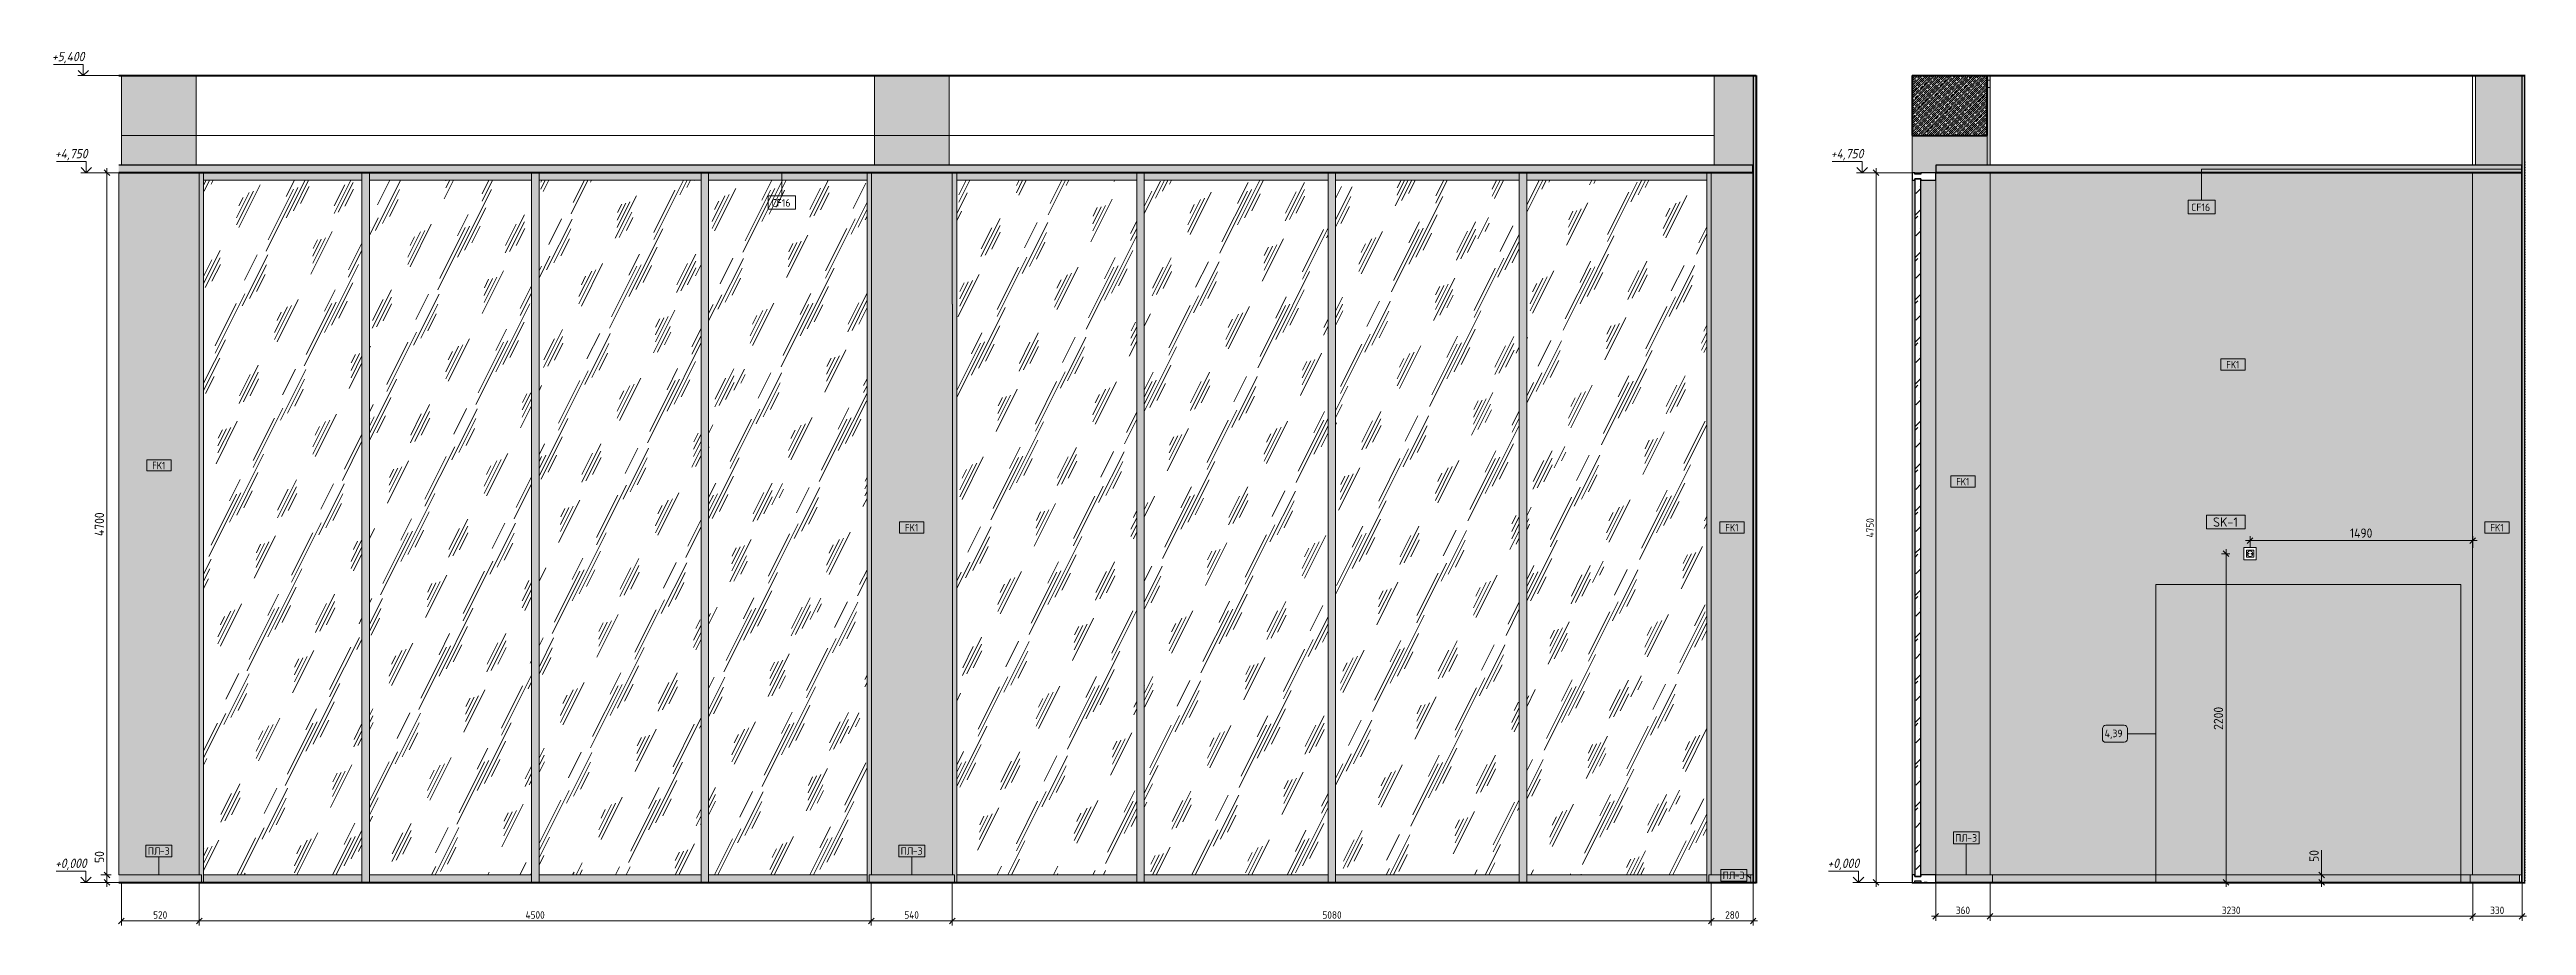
# Model space of a CAD drawing. Header units: millimetres. Extents: x 63432 to 177405, y -1987 to 27578.
# Drawn here: x 140838 to 157415, y 8112 to 13975 of the extents above; entities that cross this region are included whole.
import ezdxf

# ---------------------------------------------------------------- set-up
doc = ezdxf.new("R2010")
doc.units = ezdxf.units.MM
for name, color, linetype, lineweight in [('A-ANNO-DIMS', 7, 'Continuous', 9), ('A-ANNO-DIMS-25', 7, 'Continuous', 9), ('A-CLNG-IDEN', 7, 'Continuous', 9), ('A-FLOR', 7, 'Continuous', 9), ('A-GENM-1', 7, 'Continuous', 9), ('A-GENM-IDEN', 7, 'Continuous', 9), ('A-GLAZ-CURT', 7, 'Continuous', 9), ('A-GLAZ-CURT-3', 7, 'Continuous', 30), ('A-GLAZ-CWMG', 7, 'Continuous', 9), ('A-GLAZ-CWMG-2', 7, 'Continuous', 30), ('A-WALL', 7, 'Continuous', 9), ('A-WALL-IDEN', 7, 'Continuous', 9), ('A-WALL-PATT', 7, 'Continuous', 9), ('E-ELEC-EQPM', 7, 'Continuous', 9), ('E-ELEC-FIXT-IDEN', 7, 'Continuous', 9), ('G-ANNO-DIMS', 7, 'Continuous', 9), ('G-ANNO-DIMS-1', 7, 'Continuous', 20), ('I-FURN-IDEN', 7, 'Continuous', 9), ('I-WALL', 7, 'Continuous', 9), ('S-COLS', 7, 'Continuous', 9), ('Электрические приборы', 7, 'Continuous', 9)]:
    doc.layers.add(name, color=color, linetype=linetype, lineweight=lineweight)
for name, color, linetype, lineweight, true_color in [('A-CLNG-1', 7, 'Continuous', 9, 0x787878), ('A-CLNG-FNSH-1', 7, 'Continuous', 30, 0x3c3c3c), ('A-FLOR-1', 7, 'Continuous', 9, 0x787878), ('A-FLOR-FNSH-1', 7, 'Continuous', 30, 0x3c3c3c), ('A-FLOR-FNSH-2', 7, 'Continuous', 40, 0x3c3c3c), ('A-GLAZ-CURT-2', 7, 'Continuous', 9, 0x787878), ('A-WALL-4', 7, 'Continuous', 40, 0x3c3c3c), ('A-WALL-5', 7, 'Continuous', 30, 0x3c3c3c), ('A-WALL-FNSH-3', 7, 'Continuous', 30, 0x3c3c3c), ('I-FURN-6', 7, 'Continuous', 9, 0xc0c0c0), ('I-FURN-8', 7, 'Continuous', 9, 0xacacac), ('I-WALL-1', 7, 'Continuous', 9, 0x787878), ('Розетки', 7, 'Continuous', 9, 0xff1e23)]:
    doc.layers.add(name, color=color, linetype=linetype, lineweight=lineweight, true_color=true_color)
doc.layers.add('I-FURN-7', color=7, linetype='Continuous', lineweight=9, true_color=0x7f7f7f, transparency=0.7)
doc.styles.add('GOST Common_5', font='GOST_Common.ttf', dxfattribs={"width": 0.9, "height": 50})
doc.styles.add('GOST Common_6', font='GOST_Common.ttf', dxfattribs={"height": 50})
doc.styles.add('GOST Common_7', font='GOST_Common.ttf', dxfattribs={"height": 62.5})
doc.styles.add('ISOCPEUR_2', font='isocpeur.ttf', dxfattribs={"width": 0.9, "height": 62.5})
doc.styles.add('ISOCPEUR_3', font='isocpeur.ttf', dxfattribs={"width": 0.9, "height": 50})
doc.styles.add('ISOCPEUR_I', font='isocpeui.ttf', dxfattribs={"width": 0.9, "height": 62.5})
doc.dimstyles.new('ISO-2_0_0_9К_Средний_округл2', dxfattribs={"dimscale": 304.8, "dimtxt": 49.799059, "dimasz": 0.123031, "dimexe": 0.098425, "dimexo": 0, "dimgap": 0, "dimtad": 1, "dimdec": 0, "dimrnd": 10, "dimzin": 0, "dimdsep": 46, "dimtxsty": 'ISOCPEUR_3', "dimblk1": 'OBLIQUE', "dimblk2": 'OBLIQUE', "dimsah": 1, "dimcen": 0.09, "dimdle": 0.098425, "dimazin": 0, "dimtfac": 1, "dimtdec": 4, "dimtix": 1, "dimtmove": 0, "dimatfit": 3, "dimfxl": 1, "dimtvp": 1, "dimtolj": 1, "dimtzin": 0, "dimarcsym": 2})
doc.dimstyles.new('ISO-2_5_0_9К_БОЛЬШОЙ_1', dxfattribs={"dimscale": 304.8, "dimtxt": 62.248823, "dimasz": 0.123031, "dimexe": 0.098425, "dimexo": 0.246063, "dimgap": 0, "dimtad": 1, "dimdec": 0, "dimrnd": 10, "dimzin": 0, "dimdsep": 46, "dimtxsty": 'ISOCPEUR_2', "dimblk1": 'OBLIQUE', "dimblk2": 'OBLIQUE', "dimsah": 1, "dimcen": 0.09, "dimdle": 0.098425, "dimazin": 0, "dimtfac": 1, "dimtdec": 4, "dimtix": 1, "dimtmove": 0, "dimatfit": 3, "dimfxl": 1, "dimtvp": 1, "dimtolj": 1, "dimtzin": 0, "dimarcsym": 2})
doc.dimstyles.new('ISO-2_5_0_9К_БОЛЬШОЙ_3', dxfattribs={"dimscale": 304.8, "dimtxt": 62.248823, "dimasz": 0.123031, "dimexe": 0.098425, "dimexo": 0.246063, "dimgap": 0, "dimtad": 1, "dimdec": 0, "dimrnd": 10, "dimzin": 0, "dimdsep": 46, "dimtxsty": 'ISOCPEUR_2', "dimblk1": 'OBLIQUE', "dimblk2": 'OBLIQUE', "dimsah": 1, "dimcen": 0.09, "dimdle": 0.098425, "dimazin": 0, "dimtfac": 1, "dimtdec": 4, "dimtix": 1, "dimtmove": 1, "dimatfit": 3, "dimfxl": 1, "dimtvp": 1, "dimtolj": 1, "dimtzin": 0, "dimarcsym": 2})
doc.dimstyles.new('ISO-2_5_0_9К_БОЛЬШОЙ_округление_1', dxfattribs={"dimscale": 304.8, "dimtxt": 62.248823, "dimasz": 0.123031, "dimexe": 0.098425, "dimexo": 0, "dimgap": 0, "dimtad": 1, "dimdec": 0, "dimrnd": 10, "dimzin": 0, "dimdsep": 46, "dimtxsty": 'ISOCPEUR_2', "dimblk1": 'OBLIQUE', "dimblk2": 'OBLIQUE', "dimsah": 1, "dimcen": 0.09, "dimdle": 0.098425, "dimazin": 0, "dimtfac": 1, "dimtdec": 4, "dimtix": 1, "dimtmove": 1, "dimatfit": 3, "dimfxl": 1, "dimtvp": 1, "dimtolj": 1, "dimtzin": 0, "dimarcsym": 2})
pattern_1 = [(45, (142104.646, 0), (-14.25598, 14.25598), []), (45, (142118.902, 0), (-14.25598, 14.25598), [25.202, -5.04, 0.8382, -4.202])]
pattern_2 = [(63.435, (74388.9, 31.75), (-255.583, 766.747), [317.5, -190.5, 317.5, -190.5, -403.903]), (63.435, (74388.9, 31.75), (-255.583, 766.747), [-1016, 127, -276.903]), (63.435, (74373, 47.6), (-255.583, 766.747), [254, -317.5, 190.5, -190.5, -467.403]), (63.435, (74373, 47.6), (-255.583, 766.747), [-952.5, 222.25, -245.153]), (63.435, (74373, 95.25), (-255.583, 766.747), [190.5, -381, 127, -190.5, -530.903]), (63.435, (74373, 95.25), (-255.583, 766.747), [-889, 285.75, -245.153]), (63.435, (74420.64, 47.6), (-255.583, 766.747), [190.5, -381, 158.75, -6404.65]), (63.435, (74468.27, 95.25), (-255.583, 766.747), [95.25, -476.25, 63.5, -6499.9]), (63.435, (74388.9, 174.6), (-255.583, 766.747), [63.5, -476.25, 63.5, -254, -562.653]), (63.435, (74388.9, 174.6), (-255.583, 766.747), [-857.25, 158.75, -403.903]), (63.435, (74674.64, 127), (-255.583, 766.747), [317.5, -476.25, 381, -251.503]), (63.435, (74674.64, 79.4), (-255.583, 766.747), [444.5, -317.5, 476.25, -188.003]), (63.435, (74706.4, 95.25), (-255.583, 766.747), [508, -254, 381, -276.903]), (63.435, (74754, 142.9), (-255.583, 766.747), [317.5, -444.5, 254, -403.903]), (63.435, (74706.4, 238.1), (-255.583, 766.747), [158.75, -635, 190.5, -435.653]), (63.435, (74801.64, 190.5), (-255.583, 766.747), [127, -635, 127, -530.903])]
pattern_3 = [(0, (142104.646, 0), (30.48, 7.62), [2.515, -20.345, 2.515, -20.345, -121.92]), (0, (142104.646, 0), (30.48, 7.62), [-45.72, 2.515, -43.205, 2.515, -20.345, -53.34]), (0, (142104.646, 0), (30.48, 7.62), [-114.3, 2.515, -12.725, 2.515, -35.585]), (120, (142116.076, 3.81), (-21.8391136, 22.5864543), [2.515, -20.345, 2.515, -20.345, -121.92]), (120, (142116.076, 3.81), (-21.8391136, 22.5864543), [-45.72, 2.515, -43.205, 2.515, -20.345, -53.34]), (120, (142116.076, 3.81), (-21.8391136, 22.5864543), [-114.3, 2.515, -12.725, 2.515, -35.585]), (240, (142119.886, 19.05), (-8.6408864, -30.2064543), [2.515, -20.345, 2.515, -20.345, -121.92]), (240, (142119.886, 19.05), (-8.6408864, -30.2064543), [-45.72, 2.515, -43.205, 2.515, -20.345, -53.34]), (240, (142119.886, 19.05), (-8.6408864, -30.2064543), [-114.3, 2.515, -12.725, 2.515, -35.585])]
pattern_4 = [(45, (155480.13, 0), (-14.25598, 14.25598), []), (45, (155494.386, 0), (-14.25598, 14.25598), [25.202, -5.04, 0.8382, -4.202])]
pattern_5 = [(0, (155480.1304, 0), (30.48, 7.62), [2.515, -20.345, 2.515, -20.345, -121.92]), (0, (155480.1304, 0), (30.48, 7.62), [-45.72, 2.515, -43.205, 2.515, -20.345, -53.34]), (0, (155480.1304, 0), (30.48, 7.62), [-114.3, 2.515, -12.725, 2.515, -35.585]), (120, (155491.5604, 3.81), (-21.8391136, 22.5864543), [2.515, -20.345, 2.515, -20.345, -121.92]), (120, (155491.5604, 3.81), (-21.8391136, 22.5864543), [-45.72, 2.515, -43.205, 2.515, -20.345, -53.34]), (120, (155491.5604, 3.81), (-21.8391136, 22.5864543), [-114.3, 2.515, -12.725, 2.515, -35.585]), (240, (155495.3704, 19.05), (-8.6408864, -30.2064543), [2.515, -20.345, 2.515, -20.345, -121.92]), (240, (155495.3704, 19.05), (-8.6408864, -30.2064543), [-45.72, 2.515, -43.205, 2.515, -20.345, -53.34]), (240, (155495.3704, 19.05), (-8.6408864, -30.2064543), [-114.3, 2.515, -12.725, 2.515, -35.585])]

msp = doc.modelspace()

# ---------------------------------------------------------------- texts
at = {"layer": 'A-CLNG-IDEN', "char_height": 50, "width": 162.342, "attachment_point": 1, "style": 'GOST Common_6'}
for insert in [(145670.4, 12973.3), (155171.1, 12943.8)]:
    msp.add_mtext('CF16', dxfattribs=dict(at, insert=insert))
at = {"layer": 'A-GENM-IDEN', "char_height": 50, "attachment_point": 1, "style": 'GOST Common_6'}
for s, insert, width in [('ПЛ', (141495.6, 8635.3), 98.207), ('-3', (141576.6, 8635.3), 86.181), ('ПЛ', (146534.1, 8635.3), 98.207), ('-3', (146615.1, 8635.3), 86.181), ('ПЛ', (153591, 8722.7), 98.207), ('-3', (153672, 8722.7), 86.181), ('ПЛ', (152035, 8472.3), 98.207), ('-3', (152116.1, 8472.3), 86.181)]:
    msp.add_mtext(s, dxfattribs=dict(at, insert=insert, width=width))
at = {"layer": 'A-WALL-IDEN', "char_height": 50, "width": 111.835, "attachment_point": 1, "style": 'GOST Common_5'}
for insert in [(155405.4, 11890.2), (141525.2, 11215.2), (153598.1, 11106.7), (146563.7, 10799.5), (152053.2, 10799.5), (157173.6, 10799.5)]:
    msp.add_mtext('FK1', dxfattribs=dict(at, insert=insert))
at = {"layer": 'E-ELEC-FIXT-IDEN', "insert": (155316.9, 10843), "char_height": 62.5, "width": 212.447, "attachment_point": 1, "style": 'GOST Common_7'}
msp.add_mtext('SK-1', dxfattribs=at)
at = {"layer": 'I-FURN-IDEN', "insert": (154591.4, 9421.8), "char_height": 50, "width": 158.333, "attachment_point": 1, "style": 'GOST Common_6'}
msp.add_mtext('4,39', dxfattribs=at)

# ---------------------------------------------------------------- blocks, each defined once
blk = doc.blocks.new('BSC_Колонна _Прямоугольная - 500х500-23287078-Развертка 3_12-4')
at = {"layer": 'S-COLS'}
blk.add_hatch(color=256, dxfattribs=at).paths.add_polyline_path([(74040, 13200), (74040, 13800), (73540, 13800), (73540, 13200), (74036, 13200)])
for p, q in [((73540, 13800), (73540, 13200)), ((74040, 13800), (74040, 13200))]:
    blk.add_line(p, q, dxfattribs=at)
blk = doc.blocks.new('Системная панель - Стекло - 40мм-30335137-Развертка 3_12-4')
at = {"layer": 'A-GLAZ-CURT'}
h = blk.add_hatch(dxfattribs=at)
h.set_pattern_fill('FP_47', color=256, style=0, pattern_type=2)
h.set_pattern_definition(pattern_2)
h.paths.add_polyline_path([(74892, 8450), (75150, 8450), (75150, 13100), (74090, 13100), (74090, 8450), (74207, 8450)])
blk = doc.blocks.new('Прямоугольный импост - Импост структурный с накладкой - 160мм-23562328-Развертка 3_12-4')
at = {"layer": 'A-GLAZ-CWMG'}
blk.add_hatch(color=256, dxfattribs=at).paths.add_polyline_path([(78530, 13100), (78530, 13150), (77470, 13150), (77470, 13100)])
for p, q in [((77470, 13100), (77470, 13150)), ((77470, 13100), (78530, 13100)), ((78530, 13150), (78530, 13100))]:
    blk.add_line(p, q, dxfattribs=at)
blk = doc.blocks.new('Прямоугольный импост - Импост структурный с накладкой - 160мм-23562329-Развертка 3_12-4')
at = {"layer": 'A-GLAZ-CWMG'}
blk.add_hatch(color=256, dxfattribs=at).paths.add_polyline_path([(74207, 8400), (75150, 8400), (75150, 8450), (74090, 8450), (74090, 8400)])
for p, q in [((74090, 8400), (74090, 8450)), ((75150, 8450), (74090, 8450)), ((75150, 8450), (75150, 8400))]:
    blk.add_line(p, q, dxfattribs=at)
blk = doc.blocks.new('Прямоугольный импост - Импост структурный с накладкой - 160мм-30335138-Развертка 3_12-4')
at = {"layer": 'A-GLAZ-CWMG'}
blk.add_hatch(color=256, dxfattribs=at).paths.add_polyline_path([(78530, 8400), (78544, 8400), (78544, 8450), (78559, 8450), (78559, 13150), (78530, 13150), (78530, 8440)])
blk.add_line((78530, 13150), (78530, 8400), dxfattribs=at)
blk = doc.blocks.new('Прямоугольный импост - Импост структурный с накладкой - 160мм-30335139-Развертка 3_12-4')
at = {"layer": 'A-GLAZ-CWMG'}
blk.add_hatch(color=256, dxfattribs=at).paths.add_polyline_path([(74080, 8400), (74090, 8400), (74090, 13150), (74060, 13150), (74060, 12270), (74061, 12270), (74061, 8450), (74076, 8450), (74076, 8400)])
blk.add_line((74090, 8400), (74090, 13150), dxfattribs=at)
blk = doc.blocks.new('Системная панель - Стекло - 40мм-30335140-Развертка 3_12-4')
at = {"layer": 'A-GLAZ-CURT'}
h = blk.add_hatch(dxfattribs=at)
h.set_pattern_fill('FP_47', color=256, style=0, pattern_type=2)
h.set_pattern_definition(pattern_2)
h.paths.add_polyline_path([(77420, 8450), (77420, 13100), (76335, 13100), (76335, 8450)])
blk = doc.blocks.new('Прямоугольный импост - Импост структурный с накладкой - 160мм-23562330-Развертка 3_12-4')
at = {"layer": 'A-GLAZ-CWMG'}
blk.add_hatch(color=256, dxfattribs=at).paths.add_polyline_path([(76285, 13100), (76285, 13150), (75200, 13150), (75200, 13100), (76262, 13100)])
for p, q in [((75200, 13100), (75200, 13150)), ((75200, 13100), (76285, 13100)), ((76285, 13150), (76285, 13100))]:
    blk.add_line(p, q, dxfattribs=at)
blk = doc.blocks.new('Прямоугольный импост - Импост структурный с накладкой - 160мм-23562331-Развертка 3_12-4')
at = {"layer": 'A-GLAZ-CWMG'}
blk.add_hatch(color=256, dxfattribs=at).paths.add_polyline_path([(76335, 8400), (77420, 8400), (77420, 8450), (76335, 8450), (76335, 8440)])
for p, q in [((76335, 8400), (76335, 8450)), ((77420, 8450), (76335, 8450)), ((77420, 8450), (77420, 8400))]:
    blk.add_line(p, q, dxfattribs=at)
blk = doc.blocks.new('Прямоугольный импост - Импост структурный с накладкой - 160мм-30335135-Развертка 3_12-4')
at = {"layer": 'A-GLAZ-CWMG'}
blk.add_hatch(color=256, dxfattribs=at).paths.add_polyline_path([(76285, 8400), (76335, 8400), (76335, 13150), (76285, 13150), (76285, 8440)])
for p, q in [((76285, 13150), (76285, 8400)), ((76335, 13150), (76335, 8400))]:
    blk.add_line(p, q, dxfattribs=at)
blk = doc.blocks.new('Системная панель - Стекло - 40мм-30335156-Развертка 3_12-4')
at = {"layer": 'A-GLAZ-CURT'}
h = blk.add_hatch(dxfattribs=at)
h.set_pattern_fill('FP_47', color=256, style=0, pattern_type=2)
h.set_pattern_definition(pattern_2)
h.paths.add_polyline_path([(80335, 8450), (80335, 13100), (79130, 13100), (79130, 8450)])
blk = doc.blocks.new('Прямоугольный импост - Импост структурный с накладкой - 160мм-23562105-Развертка 3_12-4')
at = {"layer": 'A-GLAZ-CWMG'}
blk.add_hatch(color=256, dxfattribs=at).paths.add_polyline_path([(84150, 13100), (84150, 13150), (82945, 13150), (82945, 13100)])
for p, q in [((82945, 13100), (82945, 13150)), ((82945, 13100), (84150, 13100)), ((84150, 13150), (84150, 13100))]:
    blk.add_line(p, q, dxfattribs=at)
blk = doc.blocks.new('Прямоугольный импост - Импост структурный с накладкой - 160мм-23562106-Развертка 3_12-4')
at = {"layer": 'A-GLAZ-CWMG'}
blk.add_hatch(color=256, dxfattribs=at).paths.add_polyline_path([(79130, 8400), (80335, 8400), (80335, 8450), (79130, 8450), (79130, 8440)])
for p, q in [((79130, 8400), (79130, 8450)), ((80335, 8450), (79130, 8450)), ((80335, 8450), (80335, 8400))]:
    blk.add_line(p, q, dxfattribs=at)
blk = doc.blocks.new('Системная панель - Стекло - 40мм-30335157-Развертка 3_12-4')
at = {"layer": 'A-GLAZ-CURT'}
h = blk.add_hatch(dxfattribs=at)
h.set_pattern_fill('FP_47', color=256, style=0, pattern_type=2)
h.set_pattern_definition(pattern_2)
h.paths.add_polyline_path([(81741, 8450), (82895, 8450), (82895, 13100), (81665, 13100), (81665, 8450)])
blk = doc.blocks.new('Прямоугольный импост - Импост структурный с накладкой - 160мм-23562107-Развертка 3_12-4')
at = {"layer": 'A-GLAZ-CWMG'}
blk.add_hatch(color=256, dxfattribs=at).paths.add_polyline_path([(81615, 13100), (81615, 13150), (80385, 13150), (80385, 13100)])
for p, q in [((80385, 13100), (80385, 13150)), ((80385, 13100), (81615, 13100)), ((81615, 13150), (81615, 13100))]:
    blk.add_line(p, q, dxfattribs=at)
blk = doc.blocks.new('Прямоугольный импост - Импост структурный с накладкой - 160мм-23562108-Развертка 3_12-4')
at = {"layer": 'A-GLAZ-CWMG'}
blk.add_hatch(color=256, dxfattribs=at).paths.add_polyline_path([(81741, 8400), (82895, 8400), (82895, 8450), (81665, 8450), (81665, 8400)])
for p, q in [((81665, 8400), (81665, 8450)), ((82895, 8450), (81665, 8450)), ((82895, 8450), (82895, 8400))]:
    blk.add_line(p, q, dxfattribs=at)
blk = doc.blocks.new('Системная панель - Стекло - 40мм-V74-Развертка 3_12-4')
at = {"layer": 'A-GLAZ-CURT'}
h = blk.add_hatch(dxfattribs=at)
h.set_pattern_fill('FP_47', color=256, style=0, pattern_type=2)
h.set_pattern_definition(pattern_2)
h.paths.add_polyline_path([(80385, 8450), (81615, 8450), (81615, 13100), (80385, 13100), (80385, 11098)])
blk = doc.blocks.new('Прямоугольный импост - Импост структурный с накладкой - 160мм-23562109-Развертка 3_12-4')
at = {"layer": 'A-GLAZ-CWMG'}
blk.add_hatch(color=256, dxfattribs=at).paths.add_polyline_path([(80385, 8400), (81615, 8400), (81615, 8450), (80385, 8450), (80385, 8440)])
for p, q in [((80385, 8400), (80385, 8450)), ((81615, 8450), (80385, 8450)), ((81615, 8450), (81615, 8400))]:
    blk.add_line(p, q, dxfattribs=at)
blk = doc.blocks.new('Прямоугольный импост - Импост структурный с накладкой - 160мм-23562110-Развертка 3_12-4')
at = {"layer": 'A-GLAZ-CWMG'}
blk.add_hatch(color=256, dxfattribs=at).paths.add_polyline_path([(80335, 13100), (80335, 13150), (79130, 13150), (79130, 13100)])
for p, q in [((79130, 13100), (79130, 13150)), ((79130, 13100), (80335, 13100)), ((80335, 13150), (80335, 13100))]:
    blk.add_line(p, q, dxfattribs=at)
blk = doc.blocks.new('Прямоугольный импост - Импост структурный с накладкой - 160мм-30335136-Развертка 3_12-4')
at = {"layer": 'A-GLAZ-CWMG'}
blk.add_hatch(color=256, dxfattribs=at).paths.add_polyline_path([(80335, 8400), (80385, 8400), (80385, 13150), (80335, 13150), (80335, 8440)])
for p, q in [((80335, 13150), (80335, 8400)), ((80385, 13150), (80385, 8400))]:
    blk.add_line(p, q, dxfattribs=at)
blk = doc.blocks.new('Системная панель - Стекло - 40мм-V75-Развертка 3_12-4')
at = {"layer": 'A-GLAZ-CURT'}
h = blk.add_hatch(dxfattribs=at)
h.set_pattern_fill('FP_47', color=256, style=0, pattern_type=2)
h.set_pattern_definition(pattern_2)
h.paths.add_polyline_path([(82945, 8450), (84150, 8450), (84150, 13100), (82945, 13100), (82945, 11098)])
blk = doc.blocks.new('Прямоугольный импост - Импост структурный с накладкой - 160мм-23562111-Развертка 3_12-4')
at = {"layer": 'A-GLAZ-CWMG'}
blk.add_hatch(color=256, dxfattribs=at).paths.add_polyline_path([(82895, 13100), (82895, 13150), (81665, 13150), (81665, 13100), (81741, 13100)])
for p, q in [((81665, 13100), (81665, 13150)), ((81665, 13100), (82895, 13100)), ((82895, 13150), (82895, 13100))]:
    blk.add_line(p, q, dxfattribs=at)
blk = doc.blocks.new('Прямоугольный импост - Импост структурный с накладкой - 160мм-23562112-Развертка 3_12-4')
at = {"layer": 'A-GLAZ-CWMG'}
blk.add_hatch(color=256, dxfattribs=at).paths.add_polyline_path([(84150, 8400), (84150, 8450), (82945, 8450), (82945, 8400)])
for p, q in [((82945, 8400), (82945, 8450)), ((84150, 8450), (82945, 8450)), ((84150, 8450), (84150, 8400))]:
    blk.add_line(p, q, dxfattribs=at)
blk = doc.blocks.new('Системная панель - Стекло - 40мм-V76-Развертка 3_12-4')
at = {"layer": 'A-GLAZ-CURT'}
h = blk.add_hatch(dxfattribs=at)
h.set_pattern_fill('FP_47', color=256, style=0, pattern_type=2)
h.set_pattern_definition(pattern_2)
h.paths.add_polyline_path([(76262, 8450), (76285, 8450), (76285, 13100), (75200, 13100), (75200, 8450)])
blk = doc.blocks.new('Прямоугольный импост - Импост структурный с накладкой - 160мм-23562332-Развертка 3_12-4')
at = {"layer": 'A-GLAZ-CWMG'}
blk.add_hatch(color=256, dxfattribs=at).paths.add_polyline_path([(76262, 8400), (76285, 8400), (76285, 8450), (75200, 8450), (75200, 8400), (75560, 8400)])
for p, q in [((75200, 8400), (75200, 8450)), ((76285, 8450), (75200, 8450)), ((76285, 8450), (76285, 8400))]:
    blk.add_line(p, q, dxfattribs=at)
blk = doc.blocks.new('Прямоугольный импост - Импост структурный с накладкой - 160мм-23562333-Развертка 3_12-4')
at = {"layer": 'A-GLAZ-CWMG'}
blk.add_hatch(color=256, dxfattribs=at).paths.add_polyline_path([(74892, 13100), (75150, 13100), (75150, 13150), (74090, 13150), (74090, 13100), (74207, 13100)])
for p, q in [((74090, 13100), (74090, 13150)), ((74090, 13100), (75150, 13100)), ((75150, 13150), (75150, 13100))]:
    blk.add_line(p, q, dxfattribs=at)
blk = doc.blocks.new('Системная панель - Стекло - 40мм-V77-Развертка 3_12-4')
at = {"layer": 'A-GLAZ-CURT'}
h = blk.add_hatch(dxfattribs=at)
h.set_pattern_fill('FP_47', color=256, style=0, pattern_type=2)
h.set_pattern_definition(pattern_2)
h.paths.add_polyline_path([(77470, 8450), (78530, 8450), (78530, 13100), (77470, 13100), (77470, 11098)])
blk = doc.blocks.new('Прямоугольный импост - Импост структурный с накладкой - 160мм-23562334-Развертка 3_12-4')
at = {"layer": 'A-GLAZ-CWMG'}
blk.add_hatch(color=256, dxfattribs=at).paths.add_polyline_path([(77420, 13100), (77420, 13150), (76335, 13150), (76335, 13100)])
for p, q in [((76335, 13100), (76335, 13150)), ((76335, 13100), (77420, 13100)), ((77420, 13150), (77420, 13100))]:
    blk.add_line(p, q, dxfattribs=at)
blk = doc.blocks.new('Прямоугольный импост - Импост структурный с накладкой - 160мм-23562335-Развертка 3_12-4')
at = {"layer": 'A-GLAZ-CWMG'}
blk.add_hatch(color=256, dxfattribs=at).paths.add_polyline_path([(78530, 8400), (78530, 8450), (77470, 8450), (77470, 8400)])
for p, q in [((77470, 8400), (77470, 8450)), ((78530, 8450), (77470, 8450)), ((78530, 8450), (78530, 8400))]:
    blk.add_line(p, q, dxfattribs=at)
blk = doc.blocks.new('Плинтус - Плинтус темный _ст_школа_-32864411-Развертка 3_12-4')
at = {"layer": 'A-GENM-1'}
blk.add_line((84164, 8400), (84164, 8450), dxfattribs=at)
blk = doc.blocks.new('Плинтус - Плинтус темный _ст_школа_-32859016-Развертка 3_12-4')
at = {"layer": 'A-GENM-1'}
blk.add_hatch(color=256, dxfattribs=at).paths.add_polyline_path([(84164, 8400), (84444, 8400), (84444, 8450), (84164, 8450)])
for q in [(84444, 8450), (84164, 8400)]:
    blk.add_line((84164, 8450), q, dxfattribs=at)
blk = doc.blocks.new('Плинтус - Плинтус темный _ст_школа_-32864412-Развертка 3_12-4')
at = {"layer": 'A-GENM-1'}
for p, q in [((84459, 8450), (84444, 8450)), ((84444, 8450), (84444, 8400)), ((84444, 8400), (84459, 8400)), ((84459, 8400), (84459, 8450))]:
    blk.add_line(p, q, dxfattribs=at)
blk = doc.blocks.new('Плинтус - Плинтус темный _ст_школа_-32864504-Развертка 3_12-4')
at = {"layer": 'A-GENM-1'}
blk.add_line((78544, 8400), (78544, 8450), dxfattribs=at)
blk = doc.blocks.new('Плинтус - Плинтус темный _ст_школа_-32859004-Развертка 3_12-4')
at = {"layer": 'A-GENM-1'}
blk.add_hatch(color=256, dxfattribs=at).paths.add_polyline_path([(78580, 8400), (79116, 8400), (79116, 8450), (78544, 8450), (78544, 8400), (78560, 8400)])
for p, q in [((78544, 8450), (79116, 8450)), ((78544, 8450), (78544, 8400)), ((79116, 8400), (79116, 8450))]:
    blk.add_line(p, q, dxfattribs=at)
blk = doc.blocks.new('Плинтус - Плинтус темный _ст_школа_-32864505-Развертка 3_12-4')
at = {"layer": 'A-GENM-1'}
blk.add_line((79116, 8450), (79116, 8400), dxfattribs=at)
blk = doc.blocks.new('Плинтус - Плинтус темный _ст_школа_-32864506-Развертка 3_12-4')
at = {"layer": 'A-GENM-1'}
blk.add_hatch(color=256, dxfattribs=at).paths.add_polyline_path([(73950, 8400), (74076, 8400), (74076, 8450), (73522, 8450), (73522, 8400), (73864, 8400)])
for p in [(73522, 8450), (74076, 8400)]:
    blk.add_line(p, (74076, 8450), dxfattribs=at)
blk = doc.blocks.new('Плинтус - Плинтус темный _ст_школа_-32864507-Развертка 3_12-4')
at = {"layer": 'A-GENM-1'}
blk.add_line((74076, 8450), (74076, 8400), dxfattribs=at)
blk = doc.blocks.new('Прямоугольный импост - Импост структурный с накладкой - 160мм-23562105-Развертка 3_12-5')
at = {"layer": 'A-GLAZ-CWMG-2'}
for p, q in [((-15633, 13150), (-15650, 13150)), ((-15650, 13150), (-15650, 13100)), ((-15650, 13100), (-15633, 13100)), ((-15633, 13140), (-15633, 13150)), ((-15593, 13140), (-15633, 13140)), ((-15633, 13100), (-15633, 13110)), ((-15633, 13110), (-15593, 13110)), ((-15493, 13150), (-15593, 13150)), ((-15593, 13150), (-15593, 13140)), ((-15593, 13110), (-15593, 13100)), ((-15593, 13100), (-15493, 13100)), ((-15493, 13100), (-15493, 13150))]:
    blk.add_line(p, q, dxfattribs=at)
blk = doc.blocks.new('Прямоугольный импост - Импост структурный с накладкой - 160мм-30335138-Развертка 3_12-5')
at = {"layer": 'A-GLAZ-CWMG'}
for points in [[(-15650, 8450), (-15633, 8450), (-15633, 13100), (-15650, 13100), (-15650, 9071)], [(-15593, 8450), (-15493, 8450), (-15493, 13100), (-15593, 13100), (-15593, 9071)]]:
    blk.add_hatch(color=256, dxfattribs=at).paths.add_polyline_path(points)
h = blk.add_hatch(color=256, dxfattribs=at)
h.paths.add_polyline_path([(-15593, 8400), (-15593, 8410), (-15633, 8410), (-15633, 8400), (-15629, 8400)])
h.paths.add_polyline_path([(-15633, 13140), (-15593, 13140), (-15593, 13150), (-15633, 13150)])
for p, q in [((-15650, 13100), (-15650, 8450)), ((-15633, 13150), (-15593, 13150)), ((-15493, 13100), (-15493, 8450)), ((-15593, 8400), (-15633, 8400))]:
    blk.add_line(p, q, dxfattribs=at)
blk = doc.blocks.new('Системная панель - Стекло - 40мм-30335156-Развертка 3_12-5')
at = {"layer": 'A-GLAZ-CURT-2'}
h = blk.add_hatch(dxfattribs=at)
h.set_pattern_fill('FP_51', color=256, style=0, pattern_type=2)
h.set_pattern_definition([(45, (-13499.5, 25), (-70.7107, 70.7107), [50, -150]), (45, (-13549.5, 0), (-70.7107, 70.7107), [150, -50]), (45, (-13449.5, -25), (-70.7107, 70.7107), [50, -150])])
h.paths.add_polyline_path([(-15633, 8440), (-15593, 8440), (-15593, 13110), (-15633, 13110), (-15633, 9071)])
at = {"layer": 'A-GLAZ-CURT-3'}
for p, q in [((-15593, 13110), (-15633, 13110)), ((-15633, 13110), (-15633, 8440)), ((-15593, 8440), (-15593, 13110)), ((-15633, 8440), (-15593, 8440))]:
    blk.add_line(p, q, dxfattribs=at)
blk = doc.blocks.new('Прямоугольный импост - Импост структурный с накладкой - 160мм-23562112-Развертка 3_12-5')
at = {"layer": 'A-GLAZ-CWMG-2'}
for p, q in [((-15633, 8450), (-15650, 8450)), ((-15650, 8450), (-15650, 8400)), ((-15650, 8400), (-15633, 8400)), ((-15633, 8440), (-15633, 8450)), ((-15593, 8440), (-15633, 8440)), ((-15633, 8400), (-15633, 8410)), ((-15633, 8410), (-15593, 8410)), ((-15493, 8450), (-15593, 8450)), ((-15593, 8450), (-15593, 8440)), ((-15593, 8410), (-15593, 8400)), ((-15593, 8400), (-15493, 8400)), ((-15493, 8400), (-15493, 8450))]:
    blk.add_line(p, q, dxfattribs=at)
blk = doc.blocks.new('Перегородка - 4_39-26237878-Развертка 3_12-5')
at = {"layer": 'I-FURN-7'}
for points in [[(-11980, 8450), (-11980, 10395), (-14020, 10395), (-14020, 8450), (-12062, 8450)], [(-13344, 8400), (-11980, 8400), (-11980, 8450), (-14020, 8450), (-14020, 8400), (-13600, 8400)]]:
    blk.add_hatch(color=256, dxfattribs=at).paths.add_polyline_path(points)
at = {"layer": 'I-FURN-6'}
for p, q in [((-14020, 10395), (-11980, 10395)), ((-14020, 8400), (-14020, 10395)), ((-11980, 8400), (-11980, 10395))]:
    blk.add_line(p, q, dxfattribs=at)
at = {"layer": 'I-FURN-8'}
for p, q in [((-14020, 10395), (-11980, 10395)), ((-14020, 10395), (-11980, 10395)), ((-11980, 10395), (-14020, 10395)), ((-14020, 8400), (-14020, 10395)), ((-11980, 10395), (-11980, 8400))]:
    blk.add_line(p, q, dxfattribs=at)
blk = doc.blocks.new('Плинтус - Плинтус темный _ст_школа_-32864411-Развертка 3_12-5')
at = {"layer": 'A-GENM-1'}
blk.add_hatch(color=256, dxfattribs=at).paths.add_polyline_path([(-15493, 8400), (-15114, 8400), (-15114, 8450), (-15493, 8450), (-15493, 8410)])
for p in [(-15493, 8450), (-15114, 8400)]:
    blk.add_line(p, (-15114, 8450), dxfattribs=at)
blk = doc.blocks.new('Плинтус - Плинтус темный _ст_школа_-32859016-Развертка 3_12-5')
at = {"layer": 'A-GENM-1'}
blk.add_line((-15114, 8450), (-15114, 8400), dxfattribs=at)
blk = doc.blocks.new('Плинтус - Плинтус темный _ст_школа_-32864412-Развертка 3_12-5')
at = {"layer": 'A-GENM-1'}
h = blk.add_hatch(color=256, dxfattribs=at)
h.paths.add_polyline_path([(-15114, 8400), (-14020, 8400), (-14020, 8450), (-15114, 8450), (-15114, 8422)])
h.paths.add_polyline_path([(-11916, 8400), (-11916, 8450), (-11980, 8450), (-11980, 8400), (-11927, 8400)])
for p, q in [((-15114, 8450), (-14020, 8450)), ((-14020, 8450), (-11980, 8450)), ((-11980, 8450), (-11916, 8450))]:
    blk.add_line(p, q, dxfattribs=at)
blk = doc.blocks.new('Плинтус - Плинтус темный _ст_школа_-32864413-Развертка 3_12-5')
at = {"layer": 'A-GENM-1'}
blk.add_line((-11916, 8400), (-11916, 8450), dxfattribs=at)
blk = doc.blocks.new('Плинтус - Плинтус темный _ст_школа_-32864416-Развертка 3_12-5')
at = {"layer": 'A-GENM-1'}
blk.add_hatch(color=256, dxfattribs=at).paths.add_polyline_path([(-11901, 8400), (-11586, 8400), (-11586, 8450), (-11916, 8450), (-11916, 8400)])
for q in [(-11586, 8450), (-11916, 8400)]:
    blk.add_line((-11916, 8450), q, dxfattribs=at)
blk = doc.blocks.new('Плинтус - Плинтус темный _ст_школа_-32864417-Развертка 3_12-5')
at = {"layer": 'A-GENM-1'}
for p, q in [((-11571, 8450), (-11586, 8450)), ((-11586, 8450), (-11586, 8400)), ((-11586, 8400), (-11571, 8400)), ((-11571, 8400), (-11571, 8450))]:
    blk.add_line(p, q, dxfattribs=at)
blk = doc.blocks.new('Роз - p220-25282436-Развертка 3_12-5')
at = {"layer": 'Розетки'}
for p, q in [((-13414, 10624), (-13365, 10624)), ((-13414, 10576), (-13414, 10624)), ((-13365, 10624), (-13365, 10576)), ((-13365, 10576), (-13414, 10576))]:
    blk.add_line(p, q, dxfattribs=at)
for centre, radius, start, end in [((-13390, 10600), 19, 0, 180), ((-13390, 10600), 19, 180, 0), ((-13399, 10600), 2.5, 0, 180), ((-13399, 10600), 2.5, 180, 0), ((-13380, 10600), 2.5, 0, 180), ((-13380, 10600), 2.5, 180, 0)]:
    blk.add_arc(centre, radius, start, end, dxfattribs=at)
blk = doc.blocks.new('Рамки - Рамка х1-25282438-Развертка 3_12-5')
at = {"layer": 'E-ELEC-EQPM'}
for p, q in [((-13431, 10641), (-13349, 10641)), ((-13431, 10559), (-13431, 10641)), ((-13414, 10624), (-13414, 10576)), ((-13365, 10624), (-13414, 10624)), ((-13365, 10576), (-13365, 10624)), ((-13349, 10641), (-13349, 10559)), ((-13349, 10559), (-13431, 10559)), ((-13414, 10576), (-13365, 10576))]:
    blk.add_line(p, q, dxfattribs=at)
blk = doc.blocks.new('Высотные отметки - Стрелка_Верх-17668718-Развертка 3_12-4')
at = {"layer": 'G-ANNO-DIMS'}
for p, q in [((73285, 13875), (73085, 13875)), ((73323, 13800), (73248, 13800)), ((73285, 13800), (73285, 13875))]:
    blk.add_line(p, q, dxfattribs=at)
at = {"layer": 'G-ANNO-DIMS-1'}
for q in [(73250, 13835), (73320, 13835)]:
    blk.add_line((73285, 13800), q, dxfattribs=at)
blk = doc.blocks.new('DIMBLOCK47-Развертка 3_12-4')
at = {"layer": 'A-ANNO-DIMS-25'}
for p, q in [((151959, 8400), (151959, 8112)), ((151959, 8142), (151959, 8400)), ((152239, 8400), (152239, 8112)), ((152239, 8142), (152239, 8400)), ((152269, 8142), (151959, 8142))]:
    blk.add_line(p, q, dxfattribs=at)
at = {"layer": 'A-ANNO-DIMS-25', "lineweight": 20}
for p, q in [((151959, 8142), (151941, 8123)), ((151959, 8142), (151978, 8160)), ((152239, 8142), (152221, 8123)), ((152239, 8142), (152258, 8160))]:
    blk.add_line(p, q, dxfattribs=at)
at = {"layer": 'A-ANNO-DIMS-25', "color": 0, "insert": (152052, 8207), "char_height": 50, "width": 113.77, "attachment_point": 1, "line_spacing_factor": 1.149209, "style": 'ISOCPEUR_3'}
blk.add_mtext('280', dxfattribs=at)
blk = doc.blocks.new('_Oblique')
at = {"color": 0, "linetype": 'ByBlock', "lineweight": -2}
blk.add_line((-0.5, -0.5), (0.5, 0.5), dxfattribs=at)
blk = doc.blocks.new('DIMBLOCK48-Развертка 3_12-4')
at = {"layer": 'A-ANNO-DIMS-25'}
for p, q in [((146880, 8400), (146880, 8112)), ((146880, 8142), (146880, 8400)), ((151959, 8400), (151959, 8112)), ((151959, 8142), (151959, 8400)), ((151959, 8142), (146880, 8142))]:
    blk.add_line(p, q, dxfattribs=at)
at = {"layer": 'A-ANNO-DIMS-25', "lineweight": 20}
for p, q in [((146880, 8142), (146862, 8123)), ((146880, 8142), (146899, 8160)), ((151959, 8142), (151941, 8123)), ((151959, 8142), (151978, 8160))]:
    blk.add_line(p, q, dxfattribs=at)
at = {"layer": 'A-ANNO-DIMS-25', "color": 0, "insert": (149357, 8207), "char_height": 50, "width": 151.7, "attachment_point": 1, "line_spacing_factor": 1.149209, "style": 'ISOCPEUR_3'}
blk.add_mtext('5080', dxfattribs=at)
blk = doc.blocks.new('DIMBLOCK49-Развертка 3_12-4')
at = {"layer": 'A-ANNO-DIMS-25'}
for p, q in [((146338, 8400), (146338, 8112)), ((146338, 8142), (146338, 8400)), ((146880, 8400), (146880, 8112)), ((146880, 8142), (146880, 8400)), ((146880, 8142), (146338, 8142))]:
    blk.add_line(p, q, dxfattribs=at)
at = {"layer": 'A-ANNO-DIMS-25', "lineweight": 20}
for p, q in [((146338, 8142), (146320, 8123)), ((146338, 8142), (146357, 8160)), ((146880, 8142), (146862, 8123)), ((146880, 8142), (146899, 8160))]:
    blk.add_line(p, q, dxfattribs=at)
at = {"layer": 'A-ANNO-DIMS-25', "color": 0, "insert": (146559, 8207), "char_height": 50, "width": 119.52, "attachment_point": 1, "line_spacing_factor": 1.149209, "style": 'ISOCPEUR_3'}
blk.add_mtext('540', dxfattribs=at)
blk = doc.blocks.new('DIMBLOCK50-Развертка 3_12-4')
at = {"layer": 'A-ANNO-DIMS-25'}
for p, q in [((141840, 8400), (141840, 8112)), ((141840, 8142), (141840, 8400)), ((146338, 8400), (146338, 8112)), ((146338, 8142), (146338, 8400)), ((146338, 8142), (141840, 8142))]:
    blk.add_line(p, q, dxfattribs=at)
at = {"layer": 'A-ANNO-DIMS-25', "lineweight": 20}
for p, q in [((141840, 8142), (141822, 8123)), ((141840, 8142), (141859, 8160)), ((146338, 8142), (146320, 8123)), ((146338, 8142), (146357, 8160))]:
    blk.add_line(p, q, dxfattribs=at)
at = {"layer": 'A-ANNO-DIMS-25', "color": 0, "insert": (144024, 8207), "char_height": 50, "width": 157.44, "attachment_point": 1, "line_spacing_factor": 1.149209, "style": 'ISOCPEUR_3'}
blk.add_mtext('4500', dxfattribs=at)
blk = doc.blocks.new('DIMBLOCK51-Развертка 3_12-4')
at = {"layer": 'A-ANNO-DIMS-25'}
for p, q in [((141319, 8142), (141319, 8395)), ((141319, 8390), (141319, 8112)), ((141840, 8400), (141840, 8112)), ((141840, 8142), (141840, 8400)), ((141840, 8142), (141319, 8142))]:
    blk.add_line(p, q, dxfattribs=at)
at = {"layer": 'A-ANNO-DIMS-25', "lineweight": 20}
for p, q in [((141319, 8142), (141301, 8123)), ((141319, 8142), (141338, 8160)), ((141840, 8142), (141822, 8123)), ((141840, 8142), (141859, 8160))]:
    blk.add_line(p, q, dxfattribs=at)
at = {"layer": 'A-ANNO-DIMS-25', "color": 0, "insert": (141532, 8207), "char_height": 50, "width": 113.77, "attachment_point": 1, "line_spacing_factor": 1.149209, "style": 'ISOCPEUR_3'}
blk.add_mtext('520', dxfattribs=at)
blk = doc.blocks.new('DIMBLOCK52-Развертка 3_12-4')
at = {"layer": 'A-ANNO-DIMS-25', "lineweight": 20}
for p, q in [((141222, 13150), (141203, 13169)), ((141222, 13150), (141241, 13131)), ((141222, 8450), (141203, 8469)), ((141222, 8450), (141241, 8431))]:
    blk.add_line(p, q, dxfattribs=at)
at = {"layer": 'A-ANNO-DIMS-25'}
for p, q in [((141222, 13180), (141222, 8450)), ((141222, 13150), (141252, 13150)), ((141222, 13150), (141227, 13150)), ((141181, 8450), (141252, 8450)), ((141222, 8450), (141227, 8450))]:
    blk.add_line(p, q, dxfattribs=at)
at = {"layer": 'A-ANNO-DIMS-25', "color": 0, "insert": (141141, 10718), "char_height": 62.5, "width": 196.8, "attachment_point": 1, "rotation": 90, "line_spacing_factor": 1.149209, "style": 'ISOCPEUR_2'}
blk.add_mtext('4700', dxfattribs=at)
blk = doc.blocks.new('DIMBLOCK53-Развертка 3_12-4')
at = {"layer": 'A-ANNO-DIMS-25', "lineweight": 20}
for p, q in [((141222, 8450), (141203, 8469)), ((141222, 8400), (141203, 8419)), ((141222, 8450), (141241, 8431)), ((141222, 8400), (141241, 8381))]:
    blk.add_line(p, q, dxfattribs=at)
at = {"layer": 'A-ANNO-DIMS-25'}
for p, q in [((141222, 8609), (141222, 8505)), ((141222, 8505), (141222, 8425)), ((141181, 8450), (141252, 8450)), ((141222, 8450), (141222, 8370)), ((141222, 8450), (141227, 8450)), ((141222, 8400), (141252, 8400)), ((141222, 8400), (141227, 8400))]:
    blk.add_line(p, q, dxfattribs=at)
at = {"layer": 'A-ANNO-DIMS-25', "color": 0, "insert": (141141, 8530), "char_height": 62.5, "width": 94.81, "attachment_point": 1, "rotation": 90, "line_spacing_factor": 1.149209, "style": 'ISOCPEUR_2'}
blk.add_mtext('50', dxfattribs=at)
blk = doc.blocks.new('М_потолков - Марка_ Имя типа-25382930-Развертка 3_12-4')
at = {"layer": 'A-CLNG-IDEN'}
for p, q in [((78051, 12996), (77869, 12996)), ((77869, 12996), (77869, 12906)), ((78051, 12906), (78051, 12996)), ((77869, 12906), (78051, 12906))]:
    blk.add_line(p, q, dxfattribs=at)
blk = doc.blocks.new('М_стена_0001 - Типоразмер_без рамки-25382661-Развертка 3_12-4')
at = {"layer": 'A-WALL-IDEN'}
for p, q in [((78911, 10813), (78748, 10813)), ((78748, 10813), (78748, 10738)), ((78911, 10738), (78911, 10813)), ((78748, 10738), (78911, 10738))]:
    blk.add_line(p, q, dxfattribs=at)
blk = doc.blocks.new('Mark Reiling - Mark Reiling-26174330-Развертка 3_12-4')
at = {"layer": 'A-GENM-IDEN'}
for p, q in [((78743, 8650), (78743, 8572)), ((78743, 8650), (78917, 8650)), ((78917, 8650), (78743, 8650)), ((78743, 8650), (78743, 8572)), ((78917, 8572), (78917, 8650)), ((78917, 8572), (78917, 8650)), ((78743, 8572), (78917, 8572)), ((78743, 8572), (78917, 8572))]:
    blk.add_line(p, q, dxfattribs=at)
blk = doc.blocks.new('Высотные отметки - Стрелка_Верх-17668718-Развертка 3_12-5')
at = {"layer": 'G-ANNO-DIMS'}
for p, q in [((-15986, 13225), (-16186, 13225)), ((-15948, 13150), (-16023, 13150)), ((-15986, 13150), (-15986, 13225))]:
    blk.add_line(p, q, dxfattribs=at)
at = {"layer": 'G-ANNO-DIMS-1'}
for q in [(-16021, 13185), (-15950, 13185)]:
    blk.add_line((-15986, 13150), q, dxfattribs=at)
blk = doc.blocks.new('DIMBLOCK54-Развертка 3_12-5')
at = {"layer": 'A-ANNO-DIMS-25'}
for p, q in [((153300, 13150), (153032, 13150)), ((153062, 8370), (153062, 13180)), ((153062, 13150), (153305, 13150)), ((153036, 8400), (153092, 8400)), ((153062, 8400), (153305, 8400))]:
    blk.add_line(p, q, dxfattribs=at)
at = {"layer": 'A-ANNO-DIMS-25', "lineweight": 20}
for p, q in [((153062, 13150), (153043, 13169)), ((153062, 13150), (153081, 13131)), ((153062, 8400), (153043, 8419)), ((153062, 8400), (153081, 8381))]:
    blk.add_line(p, q, dxfattribs=at)
at = {"layer": 'A-ANNO-DIMS-25', "color": 0, "insert": (152997, 10709), "char_height": 50, "width": 157.44, "attachment_point": 1, "rotation": 90, "line_spacing_factor": 1.149209, "style": 'ISOCPEUR_3'}
blk.add_mtext('4750', dxfattribs=at)
blk = doc.blocks.new('DIMBLOCK55-Развертка 3_12-5')
at = {"layer": 'A-ANNO-DIMS-25'}
for p, q in [((153462, 8400), (153462, 8143)), ((153462, 8173), (153462, 8400)), ((153825, 8400), (153825, 8143)), ((153825, 8173), (153825, 8400)), ((153432, 8173), (153825, 8173))]:
    blk.add_line(p, q, dxfattribs=at)
at = {"layer": 'A-ANNO-DIMS-25', "lineweight": 20}
for p, q in [((153462, 8173), (153443, 8154)), ((153462, 8173), (153480, 8192)), ((153825, 8173), (153806, 8154)), ((153825, 8173), (153843, 8192))]:
    blk.add_line(p, q, dxfattribs=at)
at = {"layer": 'A-ANNO-DIMS-25', "color": 0, "insert": (153596, 8238), "char_height": 50, "width": 113.77, "attachment_point": 1, "line_spacing_factor": 1.149209, "style": 'ISOCPEUR_3'}
blk.add_mtext('360', dxfattribs=at)
blk = doc.blocks.new('DIMBLOCK56-Развертка 3_12-5')
at = {"layer": 'A-ANNO-DIMS-25'}
for p, q in [((153825, 8400), (153825, 8143)), ((153825, 8173), (153825, 8400)), ((157055, 8400), (157055, 8143)), ((157055, 8173), (157055, 8400)), ((153825, 8173), (157055, 8173))]:
    blk.add_line(p, q, dxfattribs=at)
at = {"layer": 'A-ANNO-DIMS-25', "lineweight": 20}
for p, q in [((153825, 8173), (153806, 8154)), ((153825, 8173), (153843, 8192)), ((157055, 8173), (157036, 8154)), ((157055, 8173), (157073, 8192))]:
    blk.add_line(p, q, dxfattribs=at)
at = {"layer": 'A-ANNO-DIMS-25', "color": 0, "insert": (155376, 8238), "char_height": 50, "width": 151.7, "attachment_point": 1, "line_spacing_factor": 1.149209, "style": 'ISOCPEUR_3'}
blk.add_mtext('3230', dxfattribs=at)
blk = doc.blocks.new('DIMBLOCK57-Развертка 3_12-5')
at = {"layer": 'A-ANNO-DIMS-25'}
for p, q in [((157055, 8400), (157055, 8143)), ((157055, 8173), (157055, 8400)), ((157385, 8400), (157385, 8143)), ((157385, 8173), (157385, 8400)), ((157055, 8173), (157415, 8173))]:
    blk.add_line(p, q, dxfattribs=at)
at = {"layer": 'A-ANNO-DIMS-25', "lineweight": 20}
for p, q in [((157055, 8173), (157036, 8154)), ((157055, 8173), (157073, 8192)), ((157385, 8173), (157366, 8154)), ((157385, 8173), (157403, 8192))]:
    blk.add_line(p, q, dxfattribs=at)
at = {"layer": 'A-ANNO-DIMS-25', "color": 0, "insert": (157172, 8238), "char_height": 50, "width": 113.77, "attachment_point": 1, "line_spacing_factor": 1.149209, "style": 'ISOCPEUR_3'}
blk.add_mtext('330', dxfattribs=at)
blk = doc.blocks.new('DIMBLOCK58-Развертка 3_12-5')
at = {"layer": 'A-ANNO-DIMS-25'}
for p, q in [((155535, 10688), (157085, 10688)), ((155565, 10639), (155565, 10718)), ((155565, 10688), (155565, 10639)), ((157055, 10639), (157055, 10718)), ((157055, 10688), (157055, 10639))]:
    blk.add_line(p, q, dxfattribs=at)
at = {"layer": 'A-ANNO-DIMS-25', "lineweight": 20}
for p, q in [((155565, 10688), (155546, 10669)), ((155565, 10688), (155583, 10706)), ((157055, 10688), (157036, 10669)), ((157055, 10688), (157073, 10706))]:
    blk.add_line(p, q, dxfattribs=at)
at = {"layer": 'A-ANNO-DIMS-25', "color": 0, "insert": (156233, 10769), "char_height": 62.5, "width": 183.87, "attachment_point": 1, "line_spacing_factor": 1.149209, "style": 'ISOCPEUR_2'}
blk.add_mtext('1490', dxfattribs=at)
blk = doc.blocks.new('DIMBLOCK59-Развертка 3_12-5')
at = {"layer": 'A-ANNO-DIMS-25', "lineweight": 20}
for p, q in [((155404, 10600), (155385, 10619)), ((155404, 10600), (155423, 10581)), ((155404, 8400), (155385, 8419)), ((155404, 8400), (155423, 8381))]:
    blk.add_line(p, q, dxfattribs=at)
at = {"layer": 'A-ANNO-DIMS-25'}
for p, q in [((155404, 10630), (155404, 8370)), ((155430, 10600), (155374, 10600)), ((155404, 10600), (155430, 10600)), ((155355, 8400), (155434, 8400)), ((155404, 8400), (155355, 8400))]:
    blk.add_line(p, q, dxfattribs=at)
at = {"layer": 'A-ANNO-DIMS-25', "color": 0, "insert": (155322, 9421), "char_height": 62.5, "width": 189.62, "attachment_point": 1, "rotation": 90, "line_spacing_factor": 1.149209, "style": 'ISOCPEUR_2'}
blk.add_mtext('2200', dxfattribs=at)
blk = doc.blocks.new('М_силовых электроприборов_РАЗВЕРТКИ - Типоразмер_примечание-27444908-Развертка 3_12-5')
at = {"layer": 'E-ELEC-FIXT-IDEN'}
for p, q in [((-13423, 10857), (-13681, 10857)), ((-13681, 10857), (-13681, 10767)), ((-13423, 10767), (-13423, 10857)), ((-13681, 10767), (-13423, 10767))]:
    blk.add_line(p, q, dxfattribs=at)
blk = doc.blocks.new('Mark Reiling - Mark Reiling-26174330-Развертка 3_12-5')
at = {"layer": 'A-GENM-IDEN'}
for p, q in [((-15375, 8738), (-15375, 8659)), ((-15375, 8738), (-15202, 8738)), ((-15202, 8738), (-15375, 8738)), ((-15375, 8738), (-15375, 8659)), ((-15375, 8659), (-15202, 8659)), ((-15375, 8659), (-15202, 8659)), ((-15202, 8659), (-15202, 8738)), ((-15202, 8659), (-15202, 8738))]:
    blk.add_line(p, q, dxfattribs=at)
blk = doc.blocks.new('М_потолков - Марка_ Имя типа-25382930-Развертка 3_12-5')
at = {"layer": 'A-CLNG-IDEN'}
for p, q in [((-13624, 12966), (-13805, 12966)), ((-13805, 12966), (-13805, 12876)), ((-13624, 12876), (-13624, 12966)), ((-13805, 12876), (-13624, 12876))]:
    blk.add_line(p, q, dxfattribs=at)
blk = doc.blocks.new('М_стена_0001 - Типоразмер_без рамки-25382661-Развертка 3_12-5')
at = {"layer": 'A-WALL-IDEN'}
for p, q in [((-13423, 11904), (-13586, 11904)), ((-13586, 11904), (-13586, 11829)), ((-13586, 11829), (-13423, 11829)), ((-13423, 11829), (-13423, 11904))]:
    blk.add_line(p, q, dxfattribs=at)
blk = doc.blocks.new('DIMBLOCK60-Развертка 3_12-5')
at = {"layer": 'A-ANNO-DIMS-25', "lineweight": 20}
for p, q in [((156044, 8450), (156025, 8469)), ((156044, 8400), (156025, 8419)), ((156044, 8450), (156063, 8431)), ((156044, 8400), (156063, 8381))]:
    blk.add_line(p, q, dxfattribs=at)
at = {"layer": 'A-ANNO-DIMS-25'}
for p, q in [((156044, 8616), (156044, 8512)), ((156044, 8512), (156044, 8425)), ((156044, 8480), (156044, 8370)), ((156070, 8450), (156014, 8450)), ((156070, 8400), (156014, 8400)), ((156044, 8450), (156070, 8450)), ((156044, 8400), (156070, 8400))]:
    blk.add_line(p, q, dxfattribs=at)
at = {"layer": 'A-ANNO-DIMS-25', "color": 0, "insert": (155962, 8537), "char_height": 62.5, "width": 94.81, "attachment_point": 1, "rotation": 90, "line_spacing_factor": 1.149209, "style": 'ISOCPEUR_2'}
blk.add_mtext('50', dxfattribs=at)
blk = doc.blocks.new('Марка_Мебель - В прямоуг_Balcon_Марка-25523697-Развертка 3_12-5')
at = {"layer": 'I-FURN-IDEN'}
for p, q in [((-14355, 9452), (-14233, 9452)), ((-14378, 9429), (-14378, 9360)), ((-14356, 9338), (-14233, 9338)), ((-14210, 9429), (-14210, 9361))]:
    blk.add_line(p, q, dxfattribs=at)
for centre, radius, start, end in [((-14355, 9429), 22.5, 90, 180), ((-14233, 9429), 22.5, 0, 90), ((-14356, 9360), 22.3, 180, 270), ((-14233, 9361), 22.5, 270, 0)]:
    blk.add_arc(centre, radius, start, end, dxfattribs=at)

# ---------------------------------------------------------------- dimensions: what is measured, and where the dimension line sits
at = {"layer": 'A-ANNO-DIMS'}
dim = msp.add_linear_dim(base=(155404, 8400), p1=(155504.7, 10600), p2=(155430.5, 8400), angle=90, dimstyle='ISO-2_5_0_9К_БОЛЬШОЙ_1', override={"dimpost": '<>', "dimfxl": 2201.251905}, dxfattribs=at)
dim.commit()
dim.dimension.update_dxf_attribs({"geometry": 'DIMBLOCK59-Развертка 3_12-5', "text_midpoint": (155372.7, 9500)})
for base, p1, p2, dimstyle, override, picture, middle in [((157054.6, 10687.5), (155564.7, 10714.1), (157054.6, 10714.1), 'ISO-2_5_0_9К_БОЛЬШОЙ_1', {"dimpost": '<>', "dimfxl": 1489.93044}, 'DIMBLOCK58-Развертка 3_12-5', (156309.7, 10718.8)), ((141319.3, 8141.6), (141840.3, 8400), (141319.3, 8390), 'ISO-2_0_0_9К_Средний_округл2', {"dimpost": '<>', "dimfxl": 521.095212}, 'DIMBLOCK51-Развертка 3_12-4', (141579.8, 8166.6)), ((141840.3, 8141.6), (146338.3, 8400), (141840.3, 8400), 'ISO-2_0_0_9К_Средний_округл2', {"dimpost": '<>', "dimfxl": 4497.999993}, 'DIMBLOCK50-Развертка 3_12-4', (144089.3, 8166.6)), ((146338.3, 8141.6), (146880.3, 8400), (146338.3, 8400), 'ISO-2_0_0_9К_Средний_округл2', {"dimpost": '<>', "dimfxl": 542}, 'DIMBLOCK49-Развертка 3_12-4', (146609.3, 8166.6)), ((146880.3, 8141.6), (151959.3, 8400), (146880.3, 8400), 'ISO-2_0_0_9К_Средний_округл2', {"dimpost": '<>', "dimfxl": 5079.000006}, 'DIMBLOCK48-Развертка 3_12-4', (149419.8, 8166.6)), ((151959.3, 8141.6), (152239.3, 8400), (151959.3, 8400), 'ISO-2_0_0_9К_Средний_округл2', {"dimpost": '<>', "dimfxl": 280}, 'DIMBLOCK47-Развертка 3_12-4', (152099.3, 8166.6)), ((153824.6, 8173), (153461.6, 8400), (153824.6, 8400), 'ISO-2_0_0_9К_Средний_округл2', {"dimpost": '<>', "dimfxl": 362.999965}, 'DIMBLOCK55-Развертка 3_12-5', (153643.1, 8198)), ((157054.6, 8173), (153824.6, 8400), (157054.6, 8400), 'ISO-2_0_0_9К_Средний_округл2', {"dimpost": '<>', "dimfxl": 3230.000062}, 'DIMBLOCK56-Развертка 3_12-5', (155439.6, 8198)), ((157384.6, 8173), (157054.6, 8400), (157384.6, 8400), 'ISO-2_0_0_9К_Средний_округл2', {"dimpost": '<>', "dimfxl": 330.000011}, 'DIMBLOCK57-Развертка 3_12-5', (157219.6, 8198))]:
    dim = msp.add_linear_dim(base=base, p1=p1, p2=p2, dimstyle=dimstyle, override=override, dxfattribs=at)
    dim.commit()
    dim.dimension.update_dxf_attribs({"geometry": picture, "text_midpoint": middle})
dim = msp.add_linear_dim(base=(156043.9, 8400), p1=(156070.4, 8450), p2=(156070.4, 8400), angle=90, dimstyle='ISO-2_5_0_9К_БОЛЬШОЙ_округление_1', override={"dimpost": '<>', "dimfxl": 50}, dxfattribs=at)
dim.commit()
dim.dimension.update_dxf_attribs({"geometry": 'DIMBLOCK60-Развертка 3_12-5', "text_midpoint": (156003.9, 8584.7), "dimtype": 160, "text_rotation": 90})

# ---------------------------------------------------------------- hatches: boundary and pattern name
at = {"layer": 'A-CLNG-1'}
for points in [[(145209.3, 13150), (152238.3, 13150), (152238.3, 13200), (141301.2, 13200), (141301.3, 13150), (144104.3, 13150)], [(153804.6, 13150), (157383.6, 13150), (157383.6, 13200), (153461.6, 13200), (153461.6, 13150)]]:
    msp.add_hatch(color=256, dxfattribs=at).paths.add_polyline_path(points)
at = {"layer": 'A-FLOR-1'}
h = msp.add_hatch(dxfattribs=at)
h.set_pattern_fill('FP_46', color=256, style=0, pattern_type=2)
h.set_pattern_definition(pattern_1)
h.paths.add_polyline_path([(144040.8, 13800), (152259.7, 13800), (152259.7, 13800.3), (141301.2, 13800.3), (141301.2, 13800), (142671, 13800)])
h = msp.add_hatch(dxfattribs=at)
h.set_pattern_fill('FP_50', color=256, style=0, pattern_type=2)
h.set_pattern_definition(pattern_4)
h.paths.add_polyline_path([(157054.6, 13800), (157405.1, 13800), (157405.1, 13800.3), (153304.6, 13800.3), (153304.6, 13800), (156892.5, 13800)])
h = msp.add_hatch(dxfattribs=at)
h.set_pattern_fill('FP_50', color=256, style=0, pattern_type=2)
h.set_pattern_definition(pattern_4)
h.paths.add_polyline_path([(153804.6, 13400), (153804.6, 13800), (153304.6, 13800), (153304.6, 13400), (153461.6, 13400)])
for points in [[(152238.3, 8395), (152239.3, 8395), (152239.3, 8400), (141301.2, 8400), (141301.3, 8395), (152237.9, 8395)], [(157383.6, 8395), (157384.6, 8395), (157384.6, 8400), (153461.6, 8400), (153461.6, 8395), (157148.8, 8395)]]:
    msp.add_hatch(color=256, dxfattribs=at).paths.add_polyline_path(points)
h = msp.add_hatch(dxfattribs=at)
h.set_pattern_fill('FP_49', color=256, style=0, pattern_type=2)
h.set_pattern_definition([(45, (155480.13, 0), (-18.85854, 18.85854), [26.67, -4.445, 0.889, -4.445]), (45, (155480.13, 18.847), (-18.85854, 18.85854), []), (50, (155480.13, 0), (31.88227, -2.78904), [3.334, -36.671]), (355, (155480.13, 0), (-6.16744, 33.43476), [2.667, -29.337]), (100.451, (155482.787, -0.232), (25.71478, 30.64491), [2.833, -31.166]), (46.184, (155480.13, 8.89), (47.4386, -7.35742), [5.001, -55.007]), (96.636, (155484.083, 8.277), (41.54552, 43.30015), [4.25, -46.749]), (351.184, (155480.13, 8.89), (41.54594, 43.29915), [4.001, -44.006]), (21, (155484.575, 6.667), (26.53271, -17.896184), [3.334, -36.671]), (326, (155484.575, 6.667), (10.81533, 32.23273), [2.667, -29.337]), (71.451, (155486.786, 5.176), (37.3476, 14.33587), [2.833, -31.166]), (37.5, (155480.13, 0), (0.540908, 14.797043), [0.8382, -28.143, 0.8382, -28.943, -29.448]), (37.5, (155480.13, 0), (0.540908, 14.797043), [-58.763, 0.8382, -28.61]), (7.5, (155480.13, 0), (11.693745, 17.531323), [0.8382, -16.142, 0.8382, -27.476, -11.224]), (7.5, (155480.13, 0), (11.693745, 17.531323), [-45.295, 0.8382, -10.385]), (327.5, (155470.218, 0), (23.728552, -1.002312), [0.8382, -10.274, 0.8382, -33.833, -46.006]), (327.5, (155470.218, 0), (23.728552, -1.002312), [-45.784, 0.8382, -45.168]), (317.5, (155465.773, 0), (25.92281, 4.44989), [0.8382, -13.608, 0.8382, -22.187, -32.671]), (317.5, (155465.773, 0), (25.92281, 4.44989), [-37.471, 0.8382, -31.833])])
h.paths.add_polyline_path([(157405.1, 8395), (157405.1, 8395), (157404.6, 8395)])
at = {"layer": 'A-WALL'}
h = msp.add_hatch(color=256, dxfattribs=at)
h.paths.add_polyline_path([(153304.6, 13770.6), (153304.6, 13800), (153304.3, 13800), (153304.3, 13770.6)])
h.paths.add_polyline_path([(153804.6, 13770.6), (153824.6, 13770.6), (153824.6, 13800), (153804.6, 13800)])
at = {"layer": 'A-WALL-PATT'}
for points in [[(141308.2, 8450), (141839.3, 8450), (141839.3, 13150), (141301.3, 13150), (141301.3, 8450)], [(146879.3, 8450), (146879.3, 13150), (146338.3, 13150), (146338.3, 8450), (146859.3, 8450)], [(152234.9, 8450), (152238.3, 8450), (152238.3, 13150), (151958.3, 13150), (151958.3, 8450), (152223.3, 8450)], [(153804.6, 8450), (153824.6, 8450), (153824.6, 13150), (153461.6, 13150), (153461.6, 8450)], [(153825.6, 8450), (153825.6, 13150), (153824.6, 13150), (153824.6, 8450)], [(157383.6, 8450), (157383.6, 13150), (157053.6, 13150), (157053.6, 8450), (157368.6, 8450)], [(141840.3, 8450), (141840.3, 12270), (141839.3, 12270), (141839.3, 8450)], [(146879.3, 8450), (146880.3, 8450), (146880.3, 12270), (146879.3, 12270), (146879.3, 11097.7)]]:
    msp.add_hatch(color=256, dxfattribs=at).paths.add_polyline_path(points)
h = msp.add_hatch(color=256, dxfattribs=at)
h.paths.add_polyline_path([(153825.6, 8450), (154934.6, 8450), (154934.6, 10395), (156974.6, 10395), (156974.6, 8450), (157053.6, 8450), (157053.6, 13150), (153825.6, 13150), (153825.6, 9070.7)])
h.paths.add_polyline_path([(155605.7, 10559), (155523.7, 10559), (155523.7, 10641), (155605.7, 10641), (155605.7, 10575.5)])
h.paths.add_polyline_path([(155555.2, 10597.5), (155556.5, 10597.8), (155557.4, 10598.7), (155557.7, 10600), (155557.4, 10601.2), (155556.5, 10602.2), (155555.2, 10602.5), (155554, 10602.2), (155553, 10601.2), (155552.7, 10600), (155553, 10598.7), (155554, 10597.8), (155554.6, 10597.6)])
h.paths.add_polyline_path([(155574.2, 10597.5), (155575.5, 10597.8), (155576.4, 10598.7), (155576.7, 10600), (155576.4, 10601.2), (155575.5, 10602.2), (155574.2, 10602.5), (155573, 10602.2), (155572, 10601.2), (155571.7, 10600), (155572, 10598.7), (155573, 10597.8), (155573.6, 10597.6)])
at = {"layer": 'I-WALL'}
h = msp.add_hatch(color=256, dxfattribs=at)
h.paths.add_polyline_path([(153804.6, 13720.6), (153824.6, 13720.6), (153824.6, 13770.6), (153804.6, 13770.6), (153804.6, 13722)])
h.paths.add_polyline_path([(153304.3, 13722), (153304.6, 13722), (153304.6, 13770.6), (153304.3, 13770.6), (153304.3, 13761.5)])
for points in [[(157384.6, 13199), (157384.6, 13800), (157074.6, 13800), (157074.6, 13200), (157383.6, 13200), (157383.6, 13199)], [(153304.6, 8395), (153304.6, 13722), (153304.3, 13722), (153304.3, 8395)], [(153824.6, 13200), (153824.6, 13720.6), (153804.6, 13720.6), (153804.6, 13200)]]:
    msp.add_hatch(color=256, dxfattribs=at).paths.add_polyline_path(points)
h = msp.add_hatch(color=256, dxfattribs=at)
h.paths.add_polyline_path([(157404.6, 8395), (157404.6, 8400), (157384.6, 8400), (157384.6, 8395)])
h.paths.add_polyline_path([(157384.6, 13150), (157384.6, 13199), (157383.6, 13199), (157383.6, 13150)])
at = {"layer": 'I-WALL-1'}
h = msp.add_hatch(dxfattribs=at)
h.set_pattern_fill('FP_48', color=256, style=0, pattern_type=2)
h.set_pattern_definition(pattern_3)
h.paths.add_polyline_path([(152239.3, 8400), (152259.3, 8400), (152259.3, 13800), (152239.3, 13800), (152239.3, 8416.1)])
h = msp.add_hatch(dxfattribs=at)
h.set_pattern_fill('FP_46', color=256, style=0, pattern_type=2)
h.set_pattern_definition(pattern_1)
h.paths.add_polyline_path([(152259.7, 8395), (152259.7, 13800), (152259.3, 13800), (152259.3, 8395)])
h = msp.add_hatch(dxfattribs=at)
h.set_pattern_fill('FP_53', color=256, style=0, pattern_type=2)
h.set_pattern_definition(pattern_5)
h.paths.add_polyline_path([(157404.6, 8400), (157404.6, 13800), (157384.6, 13800), (157384.6, 8400)])
h = msp.add_hatch(dxfattribs=at)
h.set_pattern_fill('FP_52', color=256, style=0, pattern_type=2)
h.set_pattern_definition([(45, (155480.13, 0), (-8.838835, 8.838835), [])])
h.paths.add_polyline_path([(157404.6, 8395), (157405.1, 8395), (157405.1, 13230), (157404.6, 13230), (157404.6, 8400)])
h = msp.add_hatch(dxfattribs=at)
h.set_pattern_fill('FP_48', color=256, style=0, pattern_type=2)
h.set_pattern_definition(pattern_3)
h.paths.add_polyline_path([(152259.3, 8395), (152259.3, 8400), (152239.3, 8400), (152239.3, 8395)])
h = msp.add_hatch(dxfattribs=at)
h.set_pattern_fill('FP_53', color=256, style=0, pattern_type=2)
h.set_pattern_definition(pattern_5)
h.paths.add_polyline_path([(153404.6, 8395), (153404.6, 8400), (153384.6, 8400), (153384.6, 8395)])
at = {"layer": 'S-COLS'}
for points in [[(152238.3, 13150), (152239.3, 13150), (152239.3, 13800), (151979.3, 13800), (151979.3, 13200), (152238.3, 13200)], [(157405.1, 13230), (157405.1, 13800), (157404.6, 13800), (157404.6, 13230)]]:
    msp.add_hatch(color=256, dxfattribs=at).paths.add_polyline_path(points)
h = msp.add_hatch(color=256, dxfattribs=at)
h.paths.add_polyline_path([(153321.6, 8395), (153384.6, 8395), (153384.6, 8400), (153304.6, 8400), (153304.6, 8395)])
h.paths.add_polyline_path([(153321.6, 13150), (153461.6, 13150), (153461.6, 13200), (153804.6, 13200), (153804.6, 13400), (153304.6, 13400), (153304.6, 13150)])

# ---------------------------------------------------------------- linework, layer by layer
at = {"layer": 'A-CLNG-FNSH-1'}
for p, q in [((152238.3, 13200), (141301.2, 13200)), ((152237.3, 13151), (141301.2, 13151)), ((141301.2, 13150), (152238.3, 13150)), ((152237.3, 13150), (152237.3, 13151)), ((152238.3, 13150), (152238.3, 13200)), ((157383.6, 13200), (153461.6, 13200)), ((153461.6, 13200), (153461.6, 13150)), ((157383.6, 13151), (153461.6, 13151)), ((153461.6, 13150), (157383.6, 13150)), ((157383.6, 13150), (157383.6, 13200))]:
    msp.add_line(p, q, dxfattribs=at)
at = {"layer": 'A-CLNG-IDEN'}
for p, q in [((145739.3, 13150), (145739.3, 12995.5)), ((155239.9, 13175), (155239.9, 12966)), ((157383.6, 13175), (155239.9, 13175))]:
    msp.add_line(p, q, dxfattribs=at)
at = {"layer": 'A-FLOR'}
for p, q in [((141319.3, 13800), (141319.3, 13400)), ((151979.3, 13800), (151979.3, 13400)), ((153304.6, 13800), (153304.3, 13800)), ((151979.3, 13400), (141319.3, 13400)), ((153304.3, 8395), (153304.6, 8395))]:
    msp.add_line(p, q, dxfattribs=at)
at = {"layer": 'A-FLOR-FNSH-1'}
for p, q in [((152239.3, 8400), (141301.2, 8400)), ((152259.7, 8395), (141301.2, 8395)), ((152239.3, 8395), (152239.3, 8400)), ((157405.1, 8395), (153304.6, 8395)), ((153304.6, 8395), (153304.6, 8395)), ((157384.6, 8400), (153461.6, 8400)), ((153461.6, 8400), (153461.6, 8395)), ((157384.6, 8395), (157384.6, 8400))]:
    msp.add_line(p, q, dxfattribs=at)
at = {"layer": 'A-FLOR-FNSH-2'}
for p, q in [((141301.2, 13800), (152259.3, 13800)), ((153304.6, 13800.3), (153304.6, 13800)), ((153304.6, 13800), (157405.1, 13800)), ((153304.6, 13800), (153304.6, 13400)), ((153804.6, 13400), (153804.6, 13800)), ((153304.6, 13400), (153804.6, 13400))]:
    msp.add_line(p, q, dxfattribs=at)
at = {"layer": 'A-GENM-IDEN'}
for p, q in [((153666.1, 8450), (153666.1, 8657.8)), ((141570.8, 8450), (141570.8, 8570.5)), ((146609.3, 8450), (146609.3, 8570.5)), ((152223.3, 8425), (152196.9, 8450.4))]:
    msp.add_line(p, q, dxfattribs=at)
at = {"layer": 'A-WALL'}
for p, q in [((153304.3, 13770.6), (153304.6, 13770.6)), ((153804.6, 13770.6), (153824.6, 13770.6))]:
    msp.add_line(p, q, dxfattribs=at)
at = {"layer": 'A-WALL-4'}
for p, q in [((152259.3, 13800), (152259.3, 8395)), ((152259.7, 13800), (152259.3, 13800))]:
    msp.add_line(p, q, dxfattribs=at)
at = {"layer": 'A-WALL-5'}
for p, q in [((152239.3, 13800), (152239.3, 8400)), ((157384.6, 13800), (157384.6, 13150)), ((157404.6, 8395), (157404.6, 13800)), ((157405.1, 13230), (157404.6, 13230)), ((152259.3, 8400), (152239.3, 8400)), ((153384.6, 8400), (153384.6, 8395)), ((153404.6, 8400), (153384.6, 8400)), ((153404.6, 8395), (153404.6, 8400)), ((157384.6, 8400), (157404.6, 8400))]:
    msp.add_line(p, q, dxfattribs=at)
at = {"layer": 'A-WALL-FNSH-3'}
for p, q in [((152239.3, 13150), (152238.3, 13150)), ((152238.3, 13150), (152238.3, 8400)), ((157384.6, 13150), (157383.6, 13150)), ((157383.6, 13150), (157383.6, 8400)), ((157384.6, 8400), (157384.6, 13150))]:
    msp.add_line(p, q, dxfattribs=at)
at = {"layer": 'G-ANNO-DIMS'}
for p, q in [((141191.8, 13800), (141064.2, 13800)), ((141417.6, 13800), (141191.8, 13800)), ((141197.6, 13150), (141084.3, 13150)), ((141523.2, 13150), (141197.6, 13150)), ((153197.1, 13150), (152969, 13150)), ((153567, 13150), (153197.1, 13150)), ((141182.4, 8400), (141082.1, 8400)), ((141401.4, 8400), (141182.4, 8400)), ((153207.8, 8400), (152944.1, 8400)), ((153522.9, 8400), (153207.8, 8400))]:
    msp.add_line(p, q, dxfattribs=at)
at = {"layer": 'I-FURN-IDEN'}
msp.add_line((154934.6, 9395), (154744.4, 9395), dxfattribs=at)
at = {"layer": 'I-WALL'}
for p, q in [((153824.6, 13800), (153824.6, 13200)), ((157054.6, 13200), (157054.6, 13800)), ((157074.6, 13800), (157074.6, 13200)), ((153304.6, 13722), (153304.3, 13722)), ((153804.6, 13720.6), (153824.6, 13720.6)), ((141301.3, 13150), (141301.3, 8450)), ((141839.3, 12270), (141839.3, 13150)), ((146338.3, 13150), (146338.3, 8450)), ((146879.3, 12270), (146879.3, 13150)), ((151958.3, 13150), (151958.3, 8450)), ((153825.6, 13150), (153825.6, 8450)), ((157053.6, 13150), (157053.6, 8450)), ((157384.6, 13199), (157383.6, 13199)), ((141839.3, 12270), (141840.3, 12270)), ((141840.3, 12270), (141840.3, 8450)), ((146879.3, 12270), (146880.3, 12270)), ((146880.3, 12270), (146880.3, 8450))]:
    msp.add_line(p, q, dxfattribs=at)
at = {"layer": 'S-COLS'}
for p, q in [((151979.3, 13800), (151979.3, 13200)), ((153304.6, 13400), (153304.6, 13150)), ((153804.6, 13400), (153804.6, 13200)), ((153304.6, 8400), (153304.6, 8395))]:
    msp.add_line(p, q, dxfattribs=at)

# ---------------------------------------------------------------- block references
at = {"layer": 'A-CLNG-IDEN'}
for name, p in [('М_потолков - Марка_ Имя типа-25382930-Развертка 3_12-4', (67779.3, 0)), ('М_потолков - Марка_ Имя типа-25382930-Развертка 3_12-5', (168954.6, 0))]:
    msp.add_blockref(name, p, dxfattribs=at)
at = {"layer": 'A-GENM-1'}
for name, p in [('Плинтус - Плинтус темный _ст_школа_-32864506-Развертка 3_12-4', (67779.3, 0)), ('Плинтус - Плинтус темный _ст_школа_-32864507-Развертка 3_12-4', (67779.3, 0)), ('Плинтус - Плинтус темный _ст_школа_-32864504-Развертка 3_12-4', (67779.3, 0)), ('Плинтус - Плинтус темный _ст_школа_-32859004-Развертка 3_12-4', (67779.3, 0)), ('Плинтус - Плинтус темный _ст_школа_-32864505-Развертка 3_12-4', (67779.3, 0)), ('Плинтус - Плинтус темный _ст_школа_-32864411-Развертка 3_12-4', (67779.3, 0)), ('Плинтус - Плинтус темный _ст_школа_-32859016-Развертка 3_12-4', (67779.3, 0)), ('Плинтус - Плинтус темный _ст_школа_-32864412-Развертка 3_12-4', (67779.3, 0)), ('Плинтус - Плинтус темный _ст_школа_-32864411-Развертка 3_12-5', (168954.6, 0)), ('Плинтус - Плинтус темный _ст_школа_-32859016-Развертка 3_12-5', (168954.6, 0)), ('Плинтус - Плинтус темный _ст_школа_-32864412-Развертка 3_12-5', (168954.6, 0)), ('Плинтус - Плинтус темный _ст_школа_-32864413-Развертка 3_12-5', (168954.6, 0)), ('Плинтус - Плинтус темный _ст_школа_-32864416-Развертка 3_12-5', (168954.6, 0)), ('Плинтус - Плинтус темный _ст_школа_-32864417-Развертка 3_12-5', (168954.6, 0))]:
    msp.add_blockref(name, p, dxfattribs=at)
at = {"layer": 'A-GENM-IDEN'}
for name, p in [('Mark Reiling - Mark Reiling-26174330-Развертка 3_12-4', (62740.8, 0)), ('Mark Reiling - Mark Reiling-26174330-Развертка 3_12-4', (67779.3, 0)), ('Mark Reiling - Mark Reiling-26174330-Развертка 3_12-5', (168954.6, 0)), ('Mark Reiling - Mark Reiling-26174330-Развертка 3_12-4', (73280.2, -163.1))]:
    msp.add_blockref(name, p, dxfattribs=at)
at = {"layer": 'A-GLAZ-CURT'}
for name, p in [('Системная панель - Стекло - 40мм-30335137-Развертка 3_12-4', (67779.3, 0)), ('Системная панель - Стекло - 40мм-V76-Развертка 3_12-4', (67779.3, 0)), ('Системная панель - Стекло - 40мм-30335140-Развертка 3_12-4', (67779.3, 0)), ('Системная панель - Стекло - 40мм-V77-Развертка 3_12-4', (67779.3, 0)), ('Системная панель - Стекло - 40мм-30335156-Развертка 3_12-4', (67779.3, 0)), ('Системная панель - Стекло - 40мм-V74-Развертка 3_12-4', (67779.3, 0)), ('Системная панель - Стекло - 40мм-30335157-Развертка 3_12-4', (67779.3, 0)), ('Системная панель - Стекло - 40мм-V75-Развертка 3_12-4', (67779.3, 0)), ('Системная панель - Стекло - 40мм-30335156-Развертка 3_12-5', (168954.6, 0))]:
    msp.add_blockref(name, p, dxfattribs=at)
at = {"layer": 'A-GLAZ-CWMG'}
for name, p in [('Прямоугольный импост - Импост структурный с накладкой - 160мм-30335139-Развертка 3_12-4', (67779.3, 0)), ('Прямоугольный импост - Импост структурный с накладкой - 160мм-23562333-Развертка 3_12-4', (67779.3, 0)), ('Прямоугольный импост - Импост структурный с накладкой - 160мм-30335136-Развертка 3_12-4', (62594.3, 0)), ('Прямоугольный импост - Импост структурный с накладкой - 160мм-23562330-Развертка 3_12-4', (67779.3, 0)), ('Прямоугольный импост - Импост структурный с накладкой - 160мм-30335135-Развертка 3_12-4', (67779.3, 0)), ('Прямоугольный импост - Импост структурный с накладкой - 160мм-23562334-Развертка 3_12-4', (67779.3, 0)), ('Прямоугольный импост - Импост структурный с накладкой - 160мм-30335136-Развертка 3_12-4', (64864.3, 0)), ('Прямоугольный импост - Импост структурный с накладкой - 160мм-23562328-Развертка 3_12-4', (67779.3, 0)), ('Прямоугольный импост - Импост структурный с накладкой - 160мм-30335138-Развертка 3_12-4', (67779.3, 0)), ('Прямоугольный импост - Импост структурный с накладкой - 160мм-30335139-Развертка 3_12-4', (72819.3, 0)), ('Прямоугольный импост - Импост структурный с накладкой - 160мм-23562110-Развертка 3_12-4', (67779.3, 0)), ('Прямоугольный импост - Импост структурный с накладкой - 160мм-30335136-Развертка 3_12-4', (67779.3, 0)), ('Прямоугольный импост - Импост структурный с накладкой - 160мм-23562107-Развертка 3_12-4', (67779.3, 0)), ('Прямоугольный импост - Импост структурный с накладкой - 160мм-30335135-Развертка 3_12-4', (73109.3, 0)), ('Прямоугольный импост - Импост структурный с накладкой - 160мм-23562111-Развертка 3_12-4', (67779.3, 0)), ('Прямоугольный импост - Импост структурный с накладкой - 160мм-30335136-Развертка 3_12-4', (70339.3, 0)), ('Прямоугольный импост - Импост структурный с накладкой - 160мм-23562105-Развертка 3_12-4', (67779.3, 0)), ('Прямоугольный импост - Импост структурный с накладкой - 160мм-30335138-Развертка 3_12-4', (73399.3, 0)), ('Прямоугольный импост - Импост структурный с накладкой - 160мм-23562105-Развертка 3_12-5', (168954.6, 0)), ('Прямоугольный импост - Импост структурный с накладкой - 160мм-30335138-Развертка 3_12-5', (168954.6, 0)), ('Прямоугольный импост - Импост структурный с накладкой - 160мм-23562329-Развертка 3_12-4', (67779.3, 0)), ('Прямоугольный импост - Импост структурный с накладкой - 160мм-23562332-Развертка 3_12-4', (67779.3, 0)), ('Прямоугольный импост - Импост структурный с накладкой - 160мм-23562331-Развертка 3_12-4', (67779.3, 0)), ('Прямоугольный импост - Импост структурный с накладкой - 160мм-23562335-Развертка 3_12-4', (67779.3, 0)), ('Прямоугольный импост - Импост структурный с накладкой - 160мм-23562106-Развертка 3_12-4', (67779.3, 0)), ('Прямоугольный импост - Импост структурный с накладкой - 160мм-23562109-Развертка 3_12-4', (67779.3, 0)), ('Прямоугольный импост - Импост структурный с накладкой - 160мм-23562108-Развертка 3_12-4', (67779.3, 0)), ('Прямоугольный импост - Импост структурный с накладкой - 160мм-23562112-Развертка 3_12-4', (67779.3, 0)), ('Прямоугольный импост - Импост структурный с накладкой - 160мм-23562112-Развертка 3_12-5', (168954.6, 0))]:
    msp.add_blockref(name, p, dxfattribs=at)
at = {"layer": 'A-WALL-IDEN'}
for name, p in [('М_стена_0001 - Типоразмер_без рамки-25382661-Развертка 3_12-5', (168954.6, 0)), ('М_стена_0001 - Типоразмер_без рамки-25382661-Развертка 3_12-4', (62740.8, 415.7)), ('М_стена_0001 - Типоразмер_без рамки-25382661-Развертка 3_12-5', (167147.3, -783.4)), ('М_стена_0001 - Типоразмер_без рамки-25382661-Развертка 3_12-4', (67779.3, 0)), ('М_стена_0001 - Типоразмер_без рамки-25382661-Развертка 3_12-4', (73268.8, 0)), ('М_стена_0001 - Типоразмер_без рамки-25382661-Развертка 3_12-5', (170722.8, -1090.6))]:
    msp.add_blockref(name, p, dxfattribs=at)
at = {"layer": 'E-ELEC-EQPM'}
msp.add_blockref('Рамки - Рамка х1-25282438-Развертка 3_12-5', (168954.6, 0), dxfattribs=at)
at = {"layer": 'E-ELEC-FIXT-IDEN'}
msp.add_blockref('М_силовых электроприборов_РАЗВЕРТКИ - Типоразмер_примечание-27444908-Развертка 3_12-5', (168954.6, 0), dxfattribs=at)
at = {"layer": 'G-ANNO-DIMS'}
for name, p in [('Высотные отметки - Стрелка_Верх-17668718-Развертка 3_12-4', (67779.3, 0)), ('Высотные отметки - Стрелка_Верх-17668718-Развертка 3_12-4', (67799.3, -650)), ('Высотные отметки - Стрелка_Верх-17668718-Развертка 3_12-5', (168954.6, 0)), ('Высотные отметки - Стрелка_Верх-17668718-Развертка 3_12-4', (67797.1, -5400)), ('Высотные отметки - Стрелка_Верх-17668718-Развертка 3_12-5', (168929.7, -4750))]:
    msp.add_blockref(name, p, dxfattribs=at)
at = {"layer": 'I-FURN-6'}
msp.add_blockref('Перегородка - 4_39-26237878-Развертка 3_12-5', (168954.6, 0), dxfattribs=at)
at = {"layer": 'I-FURN-IDEN'}
msp.add_blockref('Марка_Мебель - В прямоуг_Balcon_Марка-25523697-Развертка 3_12-5', (168954.6, 0), dxfattribs=at)
at = {"layer": 'S-COLS'}
for p in [(67779.3, 0), (72819.3, 0)]:
    msp.add_blockref('BSC_Колонна _Прямоугольная - 500х500-23287078-Развертка 3_12-4', p, dxfattribs=at)
at = {"layer": 'Электрические приборы'}
msp.add_blockref('Роз - p220-25282436-Развертка 3_12-5', (168954.6, 0), dxfattribs=at)

msp.set_redraw_order([(e.dxf.handle, doc.entitydb.next_handle()) for e in msp.query("TEXT MTEXT ATTDEF DIMENSION ARC_DIMENSION")])  # texts and dimensions are drawn at this point

# ---------------------------------------------------------------- next in the draw order: texts
at = {"layer": 'G-ANNO-DIMS', "char_height": 62.5, "attachment_point": 1, "line_spacing_factor": 1.149209, "style": 'ISOCPEUR_I', "bg_fill": 3, "box_fill_scale": 1.25, "bg_fill_color": 256, "bg_fill_true_color": 13158600, "bg_fill_transparency": 0}
for s, insert, width in [('+5,400', (140854.1, 13959.2), 270.391), ('+4,750', (140874.2, 13309.2), 270.391), ('+4,750', (152758.8, 13309.2), 270.391), ('+0,000', (140875.1, 8559.2), 262.922)]:
    msp.add_mtext(s, dxfattribs=dict(at, insert=insert, width=width))

# ---------------------------------------------------------------- next in the draw order: dimensions: what is measured, and where the dimension line sits
at = {"layer": 'A-ANNO-DIMS'}
for base, p1, p2, dimstyle, override, picture, middle in [((141222.2, 8450), (141296.6, 13150), (141256.3, 8450), 'ISO-2_5_0_9К_БОЛЬШОЙ_1', {"dimpost": '<>', "dimfxl": 4700.173343}, 'DIMBLOCK52-Развертка 3_12-4', (141191, 10800)), ((153062.2, 13150), (153035.6, 8400), (153299.8, 13150), 'ISO-2_0_0_9К_Средний_округл2', {"dimpost": '<>', "dimfxl": 4757.341145}, 'DIMBLOCK54-Развертка 3_12-5', (153037.2, 10775))]:
    dim = msp.add_linear_dim(base=base, p1=p1, p2=p2, angle=90, dimstyle=dimstyle, override=override, dxfattribs=at)
    dim.commit()
    dim.dimension.update_dxf_attribs({"geometry": picture, "text_midpoint": middle})
dim = msp.add_linear_dim(base=(141222.2, 8400), p1=(141256.3, 8450), p2=(141296.6, 8400), angle=90, dimstyle='ISO-2_5_0_9К_БОЛЬШОЙ_3', override={"dimpost": '<>', "dimfxl": 64.260852}, dxfattribs=at)
dim.commit()
dim.dimension.update_dxf_attribs({"geometry": 'DIMBLOCK53-Развертка 3_12-4', "text_midpoint": (141182.2, 8577.8), "dimtype": 160, "text_rotation": 90})

# ---------------------------------------------------------------- next in the draw order: texts
at = {"layer": 'G-ANNO-DIMS', "insert": (152737, 8559.2), "char_height": 62.5, "width": 262.922, "attachment_point": 1, "line_spacing_factor": 1.149209, "style": 'ISOCPEUR_I', "bg_fill": 3, "box_fill_scale": 1.25, "bg_fill_color": 256, "bg_fill_true_color": 13158600, "bg_fill_transparency": 0}
msp.add_mtext('+0,000', dxfattribs=at)

doc.saveas('drawing.dxf')
